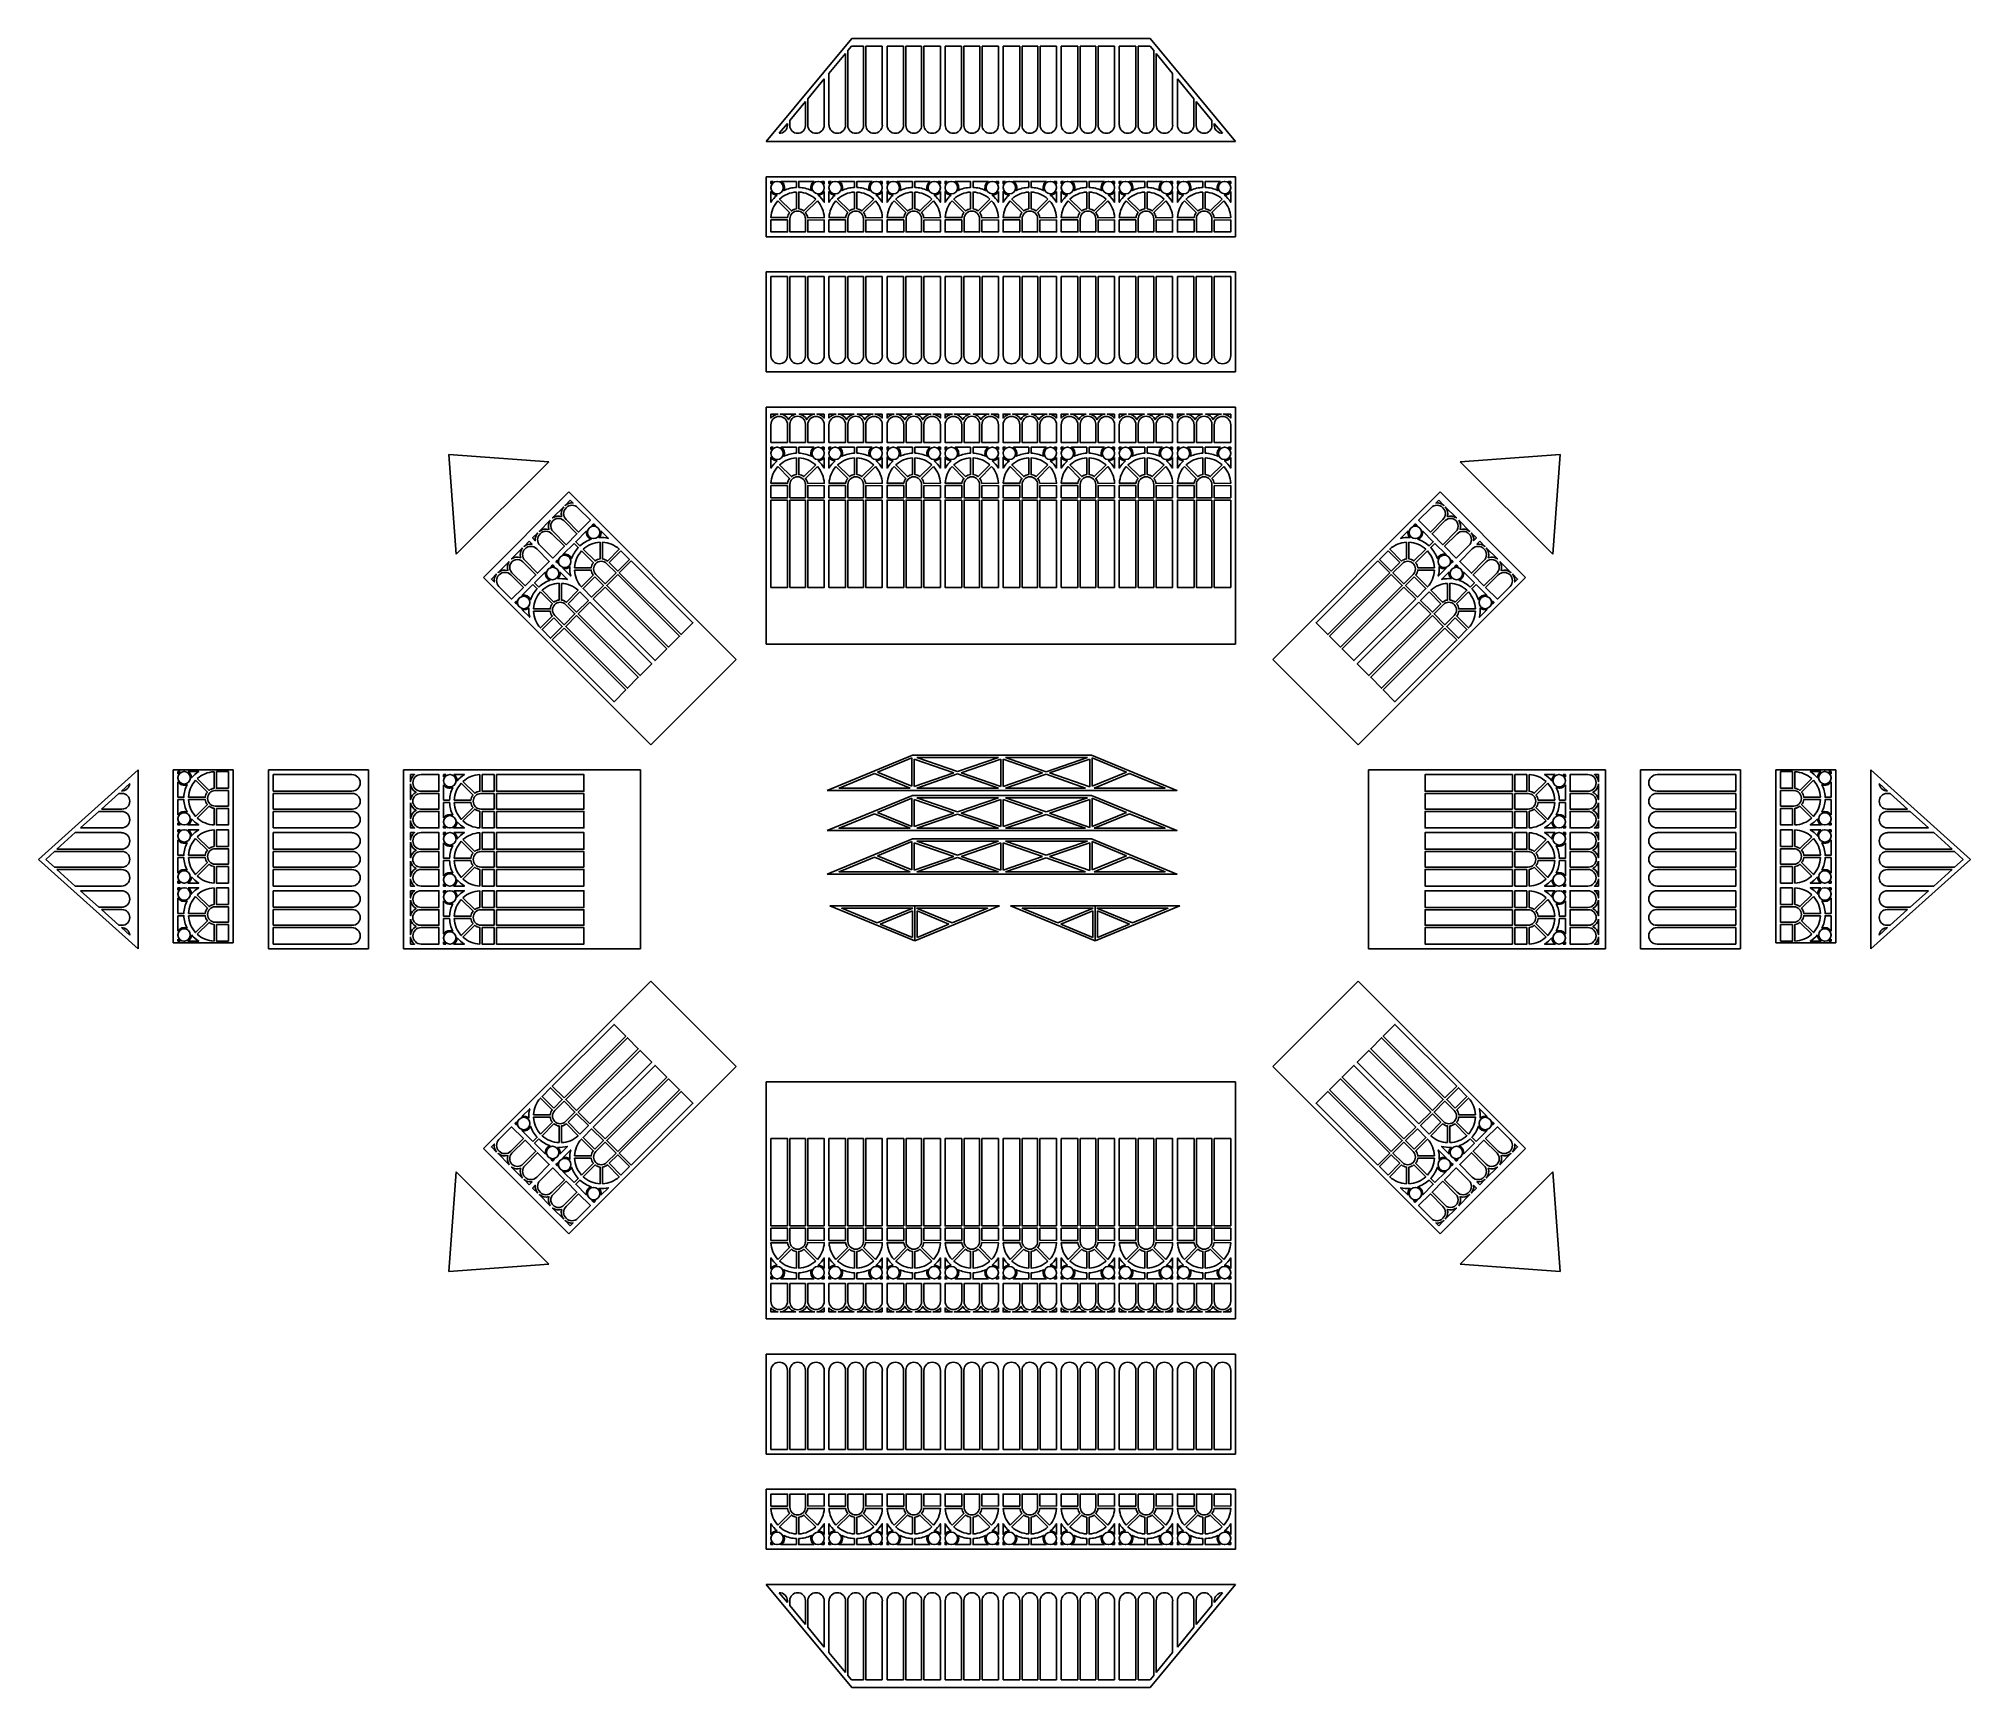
# Model space of a CAD drawing. Header units: millimetres. Extents: x 2337 to 3984, y 380 to 1785.
import ezdxf

# ---------------------------------------------------------------- set-up
doc = ezdxf.new("R2010")
doc.units = ezdxf.units.MM
doc.layers.add('-04-t2', color=2, linetype='Continuous')

msp = doc.modelspace()

# ---------------------------------------------------------------- linework, layer by layer
at = {"layer": '-04-t2'}
for p, q in [((2957, 1697), (3029.9, 1784.7)), ((3029.9, 1784.7), (3284.2, 1784.7)), ((3357, 1697), (3284.2, 1784.7)), ((3010.5, 1755.1), (3024.6, 1772.1)), ((3024.6, 1711), (3024.6, 1772.1)), ((3026.6, 1774.5), (3029.8, 1778.4)), ((3026.6, 1710.7), (3026.6, 1774.5)), ((3040, 1778.4), (3029.8, 1778.4)), ((3040, 1710.7), (3040, 1778.4)), ((3042, 1711), (3042, 1778.4)), ((3056, 1778.4), (3042, 1778.4)), ((3056, 1711), (3056, 1778.4)), ((3074.1, 1778.4), (3060, 1778.4)), ((3060, 1711), (3060, 1778.4)), ((3074.1, 1711), (3074.1, 1778.4)), ((3089.5, 1778.4), (3076.1, 1778.4)), ((3076.1, 1710.7), (3076.1, 1778.4)), ((3089.5, 1710.7), (3089.5, 1778.4)), ((3091.5, 1711), (3091.5, 1778.4)), ((3105.5, 1778.4), (3091.5, 1778.4)), ((3105.5, 1711), (3105.5, 1778.4)), ((3123.6, 1778.4), (3109.5, 1778.4)), ((3109.5, 1711), (3109.5, 1778.4)), ((3123.6, 1711), (3123.6, 1778.4)), ((3139, 1778.4), (3125.6, 1778.4)), ((3125.6, 1710.7), (3125.6, 1778.4)), ((3139, 1710.7), (3139, 1778.4)), ((3141, 1711), (3141, 1778.4)), ((3155, 1778.4), (3141, 1778.4)), ((3155, 1711), (3155, 1778.4)), ((3173.1, 1778.4), (3159, 1778.4)), ((3159, 1711), (3159, 1778.4)), ((3173.1, 1711), (3173.1, 1778.4)), ((3188.5, 1778.4), (3175.1, 1778.4)), ((3175.1, 1710.7), (3175.1, 1778.4)), ((3188.5, 1710.7), (3188.5, 1778.4)), ((3190.5, 1711), (3190.5, 1778.4)), ((3204.5, 1778.4), (3190.5, 1778.4)), ((3204.5, 1711), (3204.5, 1778.4)), ((3222.6, 1778.4), (3208.5, 1778.4)), ((3208.5, 1711), (3208.5, 1778.4)), ((3222.6, 1711), (3222.6, 1778.4)), ((3238, 1778.4), (3224.6, 1778.4)), ((3224.6, 1710.7), (3224.6, 1778.4)), ((3238, 1710.7), (3238, 1778.4)), ((3240, 1711), (3240, 1778.4)), ((3254, 1778.4), (3240, 1778.4)), ((3254, 1711), (3254, 1778.4)), ((3272.1, 1778.4), (3258, 1778.4)), ((3258, 1711), (3258, 1778.4)), ((3272.1, 1711), (3272.1, 1778.4)), ((3284.3, 1778.4), (3274.1, 1778.4)), ((3274.1, 1710.7), (3274.1, 1778.4)), ((3287.5, 1774.5), (3284.3, 1778.4)), ((3287.5, 1710.7), (3287.5, 1774.5)), ((3289.5, 1711), (3289.5, 1772.1)), ((3303.5, 1755.1), (3289.5, 1772.1)), ((2992.5, 1733.4), (3006.5, 1750.3)), ((3006.5, 1711), (3006.5, 1750.3)), ((3010.5, 1711), (3010.5, 1755.1)), ((3303.5, 1711), (3303.5, 1755.1)), ((3307.5, 1711), (3307.5, 1750.3)), ((3321.6, 1733.4), (3307.5, 1750.3)), ((2977.1, 1714.9), (2990.5, 1731)), ((2990.5, 1710.7), (2990.5, 1731)), ((2992.5, 1711), (2992.5, 1733.4)), ((3321.6, 1711), (3321.6, 1733.4)), ((3323.6, 1710.7), (3323.6, 1731)), ((3337, 1714.9), (3323.6, 1731)), ((2977.1, 1710.7), (2977.1, 1714.9)), ((3337, 1710.7), (3337, 1714.9)), ((2957, 1697), (3357, 1697)), ((2957, 1697), (3357, 1697)), ((2968.1, 1704), (2975.1, 1712.5)), ((2975.1, 1711), (2975.1, 1712.5)), ((3339, 1711), (3339, 1712.5)), ((3346, 1704), (3339, 1712.5)), ((2957, 1500.6), (2957, 1585.9)), ((2957, 1585.9), (3357, 1585.9)), ((2961, 1514.6), (2961, 1581.9)), ((2961, 1581.9), (2975.1, 1581.9)), ((2975.1, 1514.6), (2975.1, 1581.9)), ((2977.1, 1581.9), (2990.5, 1581.9)), ((2977.1, 1514.3), (2977.1, 1581.9)), ((2990.5, 1514.3), (2990.5, 1581.9)), ((2992.5, 1581.9), (3006.5, 1581.9)), ((2992.5, 1514.6), (2992.5, 1581.9)), ((3006.5, 1514.6), (3006.5, 1581.9)), ((3024.6, 1581.9), (3010.5, 1581.9)), ((3010.5, 1514.6), (3010.5, 1581.9)), ((3024.6, 1514.6), (3024.6, 1581.9)), ((3040, 1581.9), (3026.6, 1581.9)), ((3026.6, 1514.3), (3026.6, 1581.9)), ((3040, 1514.3), (3040, 1581.9)), ((3042, 1514.6), (3042, 1581.9)), ((3056, 1581.9), (3042, 1581.9)), ((3056, 1514.6), (3056, 1581.9)), ((3074.1, 1581.9), (3060, 1581.9)), ((3060, 1514.6), (3060, 1581.9)), ((3074.1, 1514.6), (3074.1, 1581.9)), ((3089.5, 1581.9), (3076.1, 1581.9)), ((3076.1, 1514.3), (3076.1, 1581.9)), ((3089.5, 1514.3), (3089.5, 1581.9)), ((3091.5, 1514.6), (3091.5, 1581.9)), ((3105.5, 1581.9), (3091.5, 1581.9)), ((3105.5, 1514.6), (3105.5, 1581.9)), ((3123.6, 1581.9), (3109.5, 1581.9)), ((3109.5, 1514.6), (3109.5, 1581.9)), ((3123.6, 1514.6), (3123.6, 1581.9)), ((3139, 1581.9), (3125.6, 1581.9)), ((3125.6, 1514.3), (3125.6, 1581.9)), ((3139, 1514.3), (3139, 1581.9)), ((3141, 1514.6), (3141, 1581.9)), ((3155, 1581.9), (3141, 1581.9)), ((3155, 1514.6), (3155, 1581.9)), ((3173.1, 1581.9), (3159, 1581.9)), ((3159, 1514.6), (3159, 1581.9)), ((3173.1, 1514.6), (3173.1, 1581.9)), ((3188.5, 1581.9), (3175.1, 1581.9)), ((3175.1, 1514.3), (3175.1, 1581.9)), ((3188.5, 1514.3), (3188.5, 1581.9)), ((3190.5, 1514.6), (3190.5, 1581.9)), ((3204.5, 1581.9), (3190.5, 1581.9)), ((3204.5, 1514.6), (3204.5, 1581.9)), ((3222.6, 1581.9), (3208.5, 1581.9)), ((3208.5, 1514.6), (3208.5, 1581.9)), ((3222.6, 1514.6), (3222.6, 1581.9)), ((3238, 1581.9), (3224.6, 1581.9)), ((3224.6, 1514.3), (3224.6, 1581.9)), ((3238, 1514.3), (3238, 1581.9)), ((3240, 1514.6), (3240, 1581.9)), ((3254, 1581.9), (3240, 1581.9)), ((3254, 1514.6), (3254, 1581.9)), ((3272.1, 1581.9), (3258, 1581.9)), ((3258, 1514.6), (3258, 1581.9)), ((3272.1, 1514.6), (3272.1, 1581.9)), ((3287.5, 1581.9), (3274.1, 1581.9)), ((3274.1, 1514.3), (3274.1, 1581.9)), ((3287.5, 1514.3), (3287.5, 1581.9)), ((3289.5, 1514.6), (3289.5, 1581.9)), ((3303.5, 1581.9), (3289.5, 1581.9)), ((3303.5, 1514.6), (3303.5, 1581.9)), ((3321.6, 1581.9), (3307.5, 1581.9)), ((3307.5, 1514.6), (3307.5, 1581.9)), ((3321.6, 1514.6), (3321.6, 1581.9)), ((3337, 1581.9), (3323.6, 1581.9)), ((3323.6, 1514.3), (3323.6, 1581.9)), ((3337, 1514.3), (3337, 1581.9)), ((3339, 1514.6), (3339, 1581.9)), ((3353, 1581.9), (3339, 1581.9)), ((3353, 1514.6), (3353, 1581.9)), ((3357, 1500.6), (3357, 1585.9)), ((2957, 1500.6), (3357, 1500.6)), ((2957, 1470.6), (3357, 1470.6)), ((2957, 1268.7), (2957, 1470.6)), ((3357, 1470.6), (3357, 1268.7)), ((2692.7, 1345.2), (2686.5, 1430.3)), ((2686.5, 1430.3), (2771.6, 1424.1)), ((2692.7, 1345.2), (2771.6, 1424.1)), ((3633.9, 1430.3), (3548.7, 1424.1)), ((3627.6, 1345.2), (3548.7, 1424.1)), ((3627.6, 1345.2), (3633.9, 1430.3)), ((2715.9, 1325.4), (2788.7, 1398.3)), ((2788.7, 1398.3), (2931.4, 1255.5)), ((3531.6, 1398.3), (3388.9, 1255.5)), ((3604.4, 1325.4), (3531.6, 1398.3)), ((2715.9, 1325.4), (2858.6, 1182.7)), ((3604.4, 1325.4), (3461.7, 1182.7)), ((3357, 1268.7), (2957, 1268.7)), ((2931.4, 1255.5), (2858.6, 1182.7)), ((3388.9, 1255.5), (3461.7, 1182.7)), ((3081.2, 1171.6), (3081.2, 1147.5)), ((3083.2, 1170.6), (3083.2, 1147.4)), ((3083.2, 1170.6), (3117, 1159)), ((3085.3, 1172), (3120.1, 1160.1)), ((3120.1, 1160.1), (3155, 1172)), ((3123.2, 1159), (3157.1, 1170.6)), ((3157.1, 1170.6), (3157.1, 1147.4)), ((3159.1, 1170.6), (3159.1, 1147.4)), ((3159.1, 1170.6), (3192.5, 1158.9)), ((3161.1, 1172), (3195.6, 1159.9)), ((3195.6, 1159.9), (3230.8, 1172)), ((3198.6, 1158.9), (3232.9, 1170.6)), ((3232.9, 1170.6), (3232.9, 1146.9)), ((3234.9, 1171.6), (3234.9, 1147.5)), ((2336.8, 1085.2), (2421.5, 1161.5)), ((2421.5, 1009), (2421.5, 1161.5)), ((2532.6, 1009), (2532.6, 1161.5)), ((2532.6, 1161.5), (2617.9, 1161.5)), ((2603.9, 1157.5), (2536.6, 1157.5)), ((2536.6, 1157.5), (2536.6, 1143.4)), ((2617.9, 1161.5), (2617.9, 1009)), ((2647.9, 1009), (2647.9, 1161.5)), ((2647.9, 1161.5), (2849.8, 1161.5)), ((2849.8, 1161.5), (2849.8, 1009)), ((3079.6, 1146), (3049.3, 1158.5)), ((3081.2, 1147.5), (3052, 1159.6)), ((3083.2, 1147.4), (3117, 1159)), ((3085.3, 1146), (3120.1, 1158)), ((3120.1, 1158), (3155, 1146)), ((3123.2, 1159), (3157.1, 1147.4)), ((3159.1, 1147.4), (3192.5, 1158.9)), ((3161.1, 1146), (3195.6, 1157.8)), ((3195.6, 1157.8), (3229.3, 1146)), ((3198.6, 1158.9), (3232.9, 1146.9)), ((3234.9, 1147.5), (3264.2, 1159.6)), ((3236.5, 1146), (3266.8, 1158.5)), ((3672.4, 1161.5), (3470.5, 1161.5)), ((3470.5, 1161.5), (3470.5, 1009)), ((3672.4, 1009), (3672.4, 1161.5)), ((3787.7, 1161.5), (3702.4, 1161.5)), ((3702.4, 1161.5), (3702.4, 1009)), ((3716.4, 1157.5), (3783.7, 1157.5)), ((3783.7, 1157.5), (3783.7, 1143.4)), ((3787.7, 1009), (3787.7, 1161.5)), ((3898.8, 1009), (3898.8, 1161.5)), ((3983.5, 1085.2), (3898.8, 1161.5)), ((2390.3, 1128), (2405.2, 1141.4)), ((2407.8, 1141.4), (2405.2, 1141.4)), ((2407.4, 1143.4), (2414.5, 1149.8)), ((2407.5, 1143.4), (2407.4, 1143.4)), ((2603.9, 1143.4), (2536.6, 1143.4)), ((2536.6, 1141.4), (2536.6, 1128)), ((2604.2, 1141.4), (2536.6, 1141.4)), ((3081.2, 1137.3), (3081.2, 1113.2)), ((3083.2, 1136.3), (3083.2, 1113.1)), ((3083.2, 1136.3), (3117, 1124.7)), ((3085.3, 1137.7), (3120.1, 1125.7)), ((3120.1, 1125.7), (3155, 1137.7)), ((3123.2, 1124.7), (3157.1, 1136.3)), ((3157.1, 1136.3), (3157.1, 1113.1)), ((3159.1, 1136.3), (3159.1, 1113.1)), ((3159.1, 1136.3), (3192.5, 1124.5)), ((3161.1, 1137.7), (3195.6, 1125.6)), ((3195.6, 1125.6), (3230.8, 1137.7)), ((3198.6, 1124.5), (3232.9, 1136.3)), ((3232.9, 1136.3), (3232.9, 1112.5)), ((3234.9, 1137.3), (3234.9, 1113.2)), ((3716.1, 1141.4), (3783.7, 1141.4)), ((3716.4, 1143.4), (3783.7, 1143.4)), ((3783.7, 1141.4), (3783.7, 1128)), ((3912.9, 1143.4), (3905.8, 1149.8)), ((3912.5, 1141.4), (3915.1, 1141.4)), ((3912.8, 1143.4), (3912.9, 1143.4)), ((3930, 1128), (3915.1, 1141.4)), ((2372.5, 1112), (2388.1, 1126)), ((2407.5, 1126), (2388.1, 1126)), ((2407.8, 1128), (2390.3, 1128)), ((2604.2, 1128), (2536.6, 1128)), ((2536.6, 1126), (2536.6, 1112)), ((2603.9, 1126), (2536.6, 1126)), ((3079.6, 1111.7), (3049.3, 1124.1)), ((3081.2, 1113.2), (3052, 1125.2)), ((3083.2, 1113.1), (3117, 1124.7)), ((3085.3, 1111.7), (3120.1, 1123.6)), ((3120.1, 1123.6), (3155, 1111.7)), ((3123.2, 1124.7), (3157.1, 1113.1)), ((3159.1, 1113.1), (3192.5, 1124.5)), ((3161.1, 1111.7), (3195.6, 1123.5)), ((3195.6, 1123.5), (3229.3, 1111.7)), ((3198.6, 1124.5), (3232.9, 1112.5)), ((3234.9, 1113.2), (3264.2, 1125.2)), ((3236.5, 1111.7), (3266.8, 1124.1)), ((3716.1, 1128), (3783.7, 1128)), ((3716.4, 1126), (3783.7, 1126)), ((3783.7, 1126), (3783.7, 1112)), ((3912.5, 1128), (3930, 1128)), ((3912.8, 1126), (3932.2, 1126)), ((3947.8, 1112), (3932.2, 1126)), ((2352.4, 1093.9), (2368, 1108)), ((2407.5, 1108), (2368, 1108)), ((2407.5, 1112), (2372.5, 1112)), ((2603.9, 1112), (2536.6, 1112)), ((2603.9, 1108), (2536.6, 1108)), ((2536.6, 1108), (2536.6, 1093.9)), ((3716.4, 1112), (3783.7, 1112)), ((3716.4, 1108), (3783.7, 1108)), ((3783.7, 1108), (3783.7, 1093.9)), ((3912.8, 1112), (3947.8, 1112)), ((3912.8, 1108), (3952.3, 1108)), ((3967.9, 1093.9), (3952.3, 1108)), ((2342.8, 1085.2), (2350.2, 1091.9)), ((2407.8, 1091.9), (2350.2, 1091.9)), ((2407.5, 1093.9), (2352.4, 1093.9)), ((2603.9, 1093.9), (2536.6, 1093.9)), ((2536.6, 1091.9), (2536.6, 1078.5)), ((2604.2, 1091.9), (2536.6, 1091.9)), ((3079.6, 1074.7), (3049.3, 1087.2)), ((3081.2, 1076.2), (3052, 1088.3)), ((3081.2, 1100.3), (3081.2, 1076.2)), ((3083.2, 1099.3), (3083.2, 1076.1)), ((3083.2, 1099.3), (3117, 1087.7)), ((3083.2, 1076.1), (3117, 1087.7)), ((3085.3, 1100.7), (3120.1, 1088.8)), ((3120.1, 1088.8), (3155, 1100.7)), ((3123.2, 1087.7), (3157.1, 1099.3)), ((3123.2, 1087.7), (3157.1, 1076.1)), ((3157.1, 1099.3), (3157.1, 1076.1)), ((3159.1, 1099.3), (3159.1, 1076.1)), ((3159.1, 1099.3), (3192.5, 1087.6)), ((3159.1, 1076.1), (3192.5, 1087.6)), ((3161.1, 1100.7), (3195.6, 1088.7)), ((3195.6, 1088.7), (3230.8, 1100.7)), ((3198.6, 1087.6), (3232.9, 1099.3)), ((3198.6, 1087.6), (3232.9, 1075.6)), ((3232.9, 1099.3), (3232.9, 1075.6)), ((3234.9, 1100.3), (3234.9, 1076.2)), ((3234.9, 1076.2), (3264.2, 1088.3)), ((3236.5, 1074.7), (3266.8, 1087.2)), ((3716.1, 1091.9), (3783.7, 1091.9)), ((3716.4, 1093.9), (3783.7, 1093.9)), ((3783.7, 1091.9), (3783.7, 1078.5)), ((3912.5, 1091.9), (3970.1, 1091.9)), ((3912.8, 1093.9), (3967.9, 1093.9)), ((3977.5, 1085.2), (3970.1, 1091.9)), ((2421.5, 1009), (2336.8, 1085.2)), ((2350.2, 1078.5), (2342.8, 1085.2)), ((2407.8, 1078.5), (2350.2, 1078.5)), ((2407.5, 1076.5), (2352.4, 1076.5)), ((2368, 1062.5), (2352.4, 1076.5)), ((2604.2, 1078.5), (2536.6, 1078.5)), ((2536.6, 1076.5), (2536.6, 1062.5)), ((2603.9, 1076.5), (2536.6, 1076.5)), ((3085.3, 1074.7), (3120.1, 1086.7)), ((3120.1, 1086.7), (3155, 1074.7)), ((3161.1, 1074.7), (3195.6, 1086.5)), ((3195.6, 1086.5), (3229.3, 1074.7)), ((3716.1, 1078.5), (3783.7, 1078.5)), ((3716.4, 1076.5), (3783.7, 1076.5)), ((3783.7, 1076.5), (3783.7, 1062.5)), ((3898.8, 1009), (3983.5, 1085.2)), ((3912.5, 1078.5), (3970.1, 1078.5)), ((3912.8, 1076.5), (3967.9, 1076.5)), ((3952.3, 1062.5), (3967.9, 1076.5)), ((3970.1, 1078.5), (3977.5, 1085.2)), ((2407.5, 1062.5), (2368, 1062.5)), ((2407.5, 1058.5), (2372.5, 1058.5)), ((2388.1, 1044.4), (2372.5, 1058.5)), ((2603.9, 1062.5), (2536.6, 1062.5)), ((2536.6, 1044.4), (2536.6, 1058.5)), ((2603.9, 1058.5), (2536.6, 1058.5)), ((3716.4, 1062.5), (3783.7, 1062.5)), ((3716.4, 1058.5), (3783.7, 1058.5)), ((3783.7, 1044.4), (3783.7, 1058.5)), ((3912.8, 1062.5), (3952.3, 1062.5)), ((3912.8, 1058.5), (3947.8, 1058.5)), ((3932.2, 1044.4), (3947.8, 1058.5)), ((2407.5, 1044.4), (2388.1, 1044.4)), ((2407.8, 1042.4), (2390.3, 1042.4)), ((2405.2, 1029), (2390.3, 1042.4)), ((2603.9, 1044.4), (2536.6, 1044.4)), ((2536.6, 1029), (2536.6, 1042.4)), ((2604.2, 1042.4), (2536.6, 1042.4)), ((3011.3, 1045.5), (3083.6, 1015.7)), ((3011.3, 1045.5), (3155.8, 1045.5)), ((3081.9, 1043.5), (3051.7, 1031)), ((3081.6, 1041.2), (3054.3, 1030)), ((3081.6, 1018.7), (3081.6, 1041.2)), ((3083.6, 1015.7), (3083.6, 1045.5)), ((3155.8, 1045.5), (3083.6, 1015.7)), ((3085.2, 1043.5), (3115.4, 1031)), ((3085.6, 1041.2), (3112.8, 1030)), ((3085.6, 1018.7), (3085.6, 1041.2)), ((3165.2, 1045.5), (3237.4, 1015.7)), ((3165.2, 1045.5), (3309.6, 1045.5)), ((3235.8, 1043.5), (3205.5, 1031)), ((3235.4, 1041.2), (3208.1, 1030)), ((3235.4, 1018.7), (3235.4, 1041.2)), ((3237.4, 1015.7), (3237.4, 1045.5)), ((3309.6, 1045.5), (3237.4, 1015.7)), ((3239, 1043.5), (3269.3, 1031)), ((3239.4, 1041.2), (3266.6, 1030)), ((3239.4, 1018.7), (3239.4, 1041.2)), ((3716.1, 1042.4), (3783.7, 1042.4)), ((3716.4, 1044.4), (3783.7, 1044.4)), ((3783.7, 1029), (3783.7, 1042.4)), ((3912.5, 1042.4), (3930, 1042.4)), ((3912.8, 1044.4), (3932.2, 1044.4)), ((3915.1, 1029), (3930, 1042.4)), ((2407.8, 1029), (2405.2, 1029)), ((2407.5, 1027), (2407.4, 1027)), ((2414.5, 1020.7), (2407.4, 1027)), ((2604.2, 1029), (2536.6, 1029)), ((2603.9, 1027), (2536.6, 1027)), ((2536.6, 1013), (2536.6, 1027)), ((3716.1, 1029), (3783.7, 1029)), ((3716.4, 1027), (3783.7, 1027)), ((3783.7, 1013), (3783.7, 1027)), ((3905.8, 1020.7), (3912.9, 1027)), ((3912.5, 1029), (3915.1, 1029)), ((3912.8, 1027), (3912.9, 1027)), ((2502.6, 1014), (2451.5, 1014)), ((2617.9, 1009), (2532.6, 1009)), ((2603.9, 1013), (2536.6, 1013)), ((2647.9, 1009), (2849.8, 1009)), ((3672.4, 1009), (3470.5, 1009)), ((3702.4, 1009), (3787.7, 1009)), ((3716.4, 1013), (3783.7, 1013)), ((3817.7, 1014), (3868.8, 1014)), ((2715.9, 838.8), (2858.6, 981.5)), ((2931.4, 908.7), (2858.6, 981.5)), ((3388.9, 908.7), (3461.7, 981.5)), ((3604.4, 838.8), (3461.7, 981.5)), ((2788.7, 766), (2931.4, 908.7)), ((3531.6, 766), (3388.9, 908.7)), ((3357, 895.5), (2957, 895.5)), ((2957, 895.5), (2957, 693.6)), ((3357, 693.6), (3357, 895.5)), ((2715.9, 838.8), (2788.7, 766)), ((3604.4, 838.8), (3531.6, 766)), ((2692.7, 819), (2686.5, 733.9)), ((2692.7, 819), (2771.6, 740.1)), ((3627.6, 819), (3548.7, 740.1)), ((3627.6, 819), (3633.9, 733.9)), ((2686.5, 733.9), (2771.6, 740.1)), ((3633.9, 733.9), (3548.7, 740.1)), ((2957, 693.6), (3357, 693.6)), ((2957, 663.6), (2957, 578.3)), ((2957, 663.6), (3357, 663.6)), ((3357, 663.6), (3357, 578.3)), ((2961, 649.6), (2961, 582.3)), ((2975.1, 649.6), (2975.1, 582.3)), ((2977.1, 649.9), (2977.1, 582.3)), ((2990.5, 649.9), (2990.5, 582.3)), ((2992.5, 649.6), (2992.5, 582.3)), ((3006.5, 649.6), (3006.5, 582.3)), ((3010.5, 649.6), (3010.5, 582.3)), ((3024.6, 649.6), (3024.6, 582.3)), ((3026.6, 649.9), (3026.6, 582.3)), ((3040, 649.9), (3040, 582.3)), ((3042, 649.6), (3042, 582.3)), ((3056, 649.6), (3056, 582.3)), ((3060, 649.6), (3060, 582.3)), ((3074.1, 649.6), (3074.1, 582.3)), ((3076.1, 649.9), (3076.1, 582.3)), ((3089.5, 649.9), (3089.5, 582.3)), ((3091.5, 649.6), (3091.5, 582.3)), ((3105.5, 649.6), (3105.5, 582.3)), ((3109.5, 649.6), (3109.5, 582.3)), ((3123.6, 649.6), (3123.6, 582.3)), ((3125.6, 649.9), (3125.6, 582.3)), ((3139, 649.9), (3139, 582.3)), ((3141, 649.6), (3141, 582.3)), ((3155, 649.6), (3155, 582.3)), ((3159, 649.6), (3159, 582.3)), ((3173.1, 649.6), (3173.1, 582.3)), ((3175.1, 649.9), (3175.1, 582.3)), ((3188.5, 649.9), (3188.5, 582.3)), ((3190.5, 649.6), (3190.5, 582.3)), ((3204.5, 649.6), (3204.5, 582.3)), ((3208.5, 649.6), (3208.5, 582.3)), ((3222.6, 649.6), (3222.6, 582.3)), ((3224.6, 649.9), (3224.6, 582.3)), ((3238, 649.9), (3238, 582.3)), ((3240, 649.6), (3240, 582.3)), ((3254, 649.6), (3254, 582.3)), ((3258, 649.6), (3258, 582.3)), ((3272.1, 649.6), (3272.1, 582.3)), ((3274.1, 649.9), (3274.1, 582.3)), ((3287.5, 649.9), (3287.5, 582.3)), ((3289.5, 649.6), (3289.5, 582.3)), ((3303.5, 649.6), (3303.5, 582.3)), ((3307.5, 649.6), (3307.5, 582.3)), ((3321.6, 649.6), (3321.6, 582.3)), ((3323.6, 649.9), (3323.6, 582.3)), ((3337, 649.9), (3337, 582.3)), ((3339, 649.6), (3339, 582.3)), ((3353, 649.6), (3353, 582.3)), ((2957, 578.3), (3357, 578.3)), ((2961, 582.3), (2975.1, 582.3)), ((2977.1, 582.3), (2990.5, 582.3)), ((2992.5, 582.3), (3006.5, 582.3)), ((3024.6, 582.3), (3010.5, 582.3)), ((3040, 582.3), (3026.6, 582.3)), ((3056, 582.3), (3042, 582.3)), ((3074.1, 582.3), (3060, 582.3)), ((3089.5, 582.3), (3076.1, 582.3)), ((3105.5, 582.3), (3091.5, 582.3)), ((3123.6, 582.3), (3109.5, 582.3)), ((3139, 582.3), (3125.6, 582.3)), ((3155, 582.3), (3141, 582.3)), ((3173.1, 582.3), (3159, 582.3)), ((3188.5, 582.3), (3175.1, 582.3)), ((3204.5, 582.3), (3190.5, 582.3)), ((3222.6, 582.3), (3208.5, 582.3)), ((3238, 582.3), (3224.6, 582.3)), ((3254, 582.3), (3240, 582.3)), ((3272.1, 582.3), (3258, 582.3)), ((3287.5, 582.3), (3274.1, 582.3)), ((3303.5, 582.3), (3289.5, 582.3)), ((3321.6, 582.3), (3307.5, 582.3)), ((3337, 582.3), (3323.6, 582.3)), ((3353, 582.3), (3339, 582.3)), ((2957, 467.2), (3357, 467.2)), ((2957, 467.2), (3029.9, 379.5)), ((2957, 467.2), (3357, 467.2)), ((3357, 467.2), (3284.2, 379.5)), ((2968.1, 460.2), (2975.1, 451.8)), ((2975.1, 453.2), (2975.1, 451.8)), ((2977.1, 453.5), (2977.1, 449.3)), ((2977.1, 449.3), (2990.5, 433.2)), ((2990.5, 453.5), (2990.5, 433.2)), ((2992.5, 453.2), (2992.5, 430.8)), ((3006.5, 453.2), (3006.5, 413.9)), ((3010.5, 453.2), (3010.5, 409.1)), ((3024.6, 453.2), (3024.6, 392.2)), ((3026.6, 453.5), (3026.6, 389.7)), ((3040, 453.5), (3040, 385.9)), ((3042, 453.2), (3042, 385.9)), ((3056, 453.2), (3056, 385.9)), ((3060, 453.2), (3060, 385.9)), ((3074.1, 453.2), (3074.1, 385.9)), ((3076.1, 453.5), (3076.1, 385.9)), ((3089.5, 453.5), (3089.5, 385.9)), ((3091.5, 453.2), (3091.5, 385.9)), ((3105.5, 453.2), (3105.5, 385.9)), ((3109.5, 453.2), (3109.5, 385.9)), ((3123.6, 453.2), (3123.6, 385.9)), ((3125.6, 453.5), (3125.6, 385.9)), ((3139, 453.5), (3139, 385.9)), ((3141, 453.2), (3141, 385.9)), ((3155, 453.2), (3155, 385.9)), ((3159, 453.2), (3159, 385.9)), ((3173.1, 453.2), (3173.1, 385.9)), ((3175.1, 453.5), (3175.1, 385.9)), ((3188.5, 453.5), (3188.5, 385.9)), ((3190.5, 453.2), (3190.5, 385.9)), ((3204.5, 453.2), (3204.5, 385.9)), ((3208.5, 453.2), (3208.5, 385.9)), ((3222.6, 453.2), (3222.6, 385.9)), ((3224.6, 453.5), (3224.6, 385.9)), ((3238, 453.5), (3238, 385.9)), ((3240, 453.2), (3240, 385.9)), ((3254, 453.2), (3254, 385.9)), ((3258, 453.2), (3258, 385.9)), ((3272.1, 453.2), (3272.1, 385.9)), ((3274.1, 453.5), (3274.1, 385.9)), ((3287.5, 453.5), (3287.5, 389.7)), ((3289.5, 453.2), (3289.5, 392.2)), ((3303.5, 453.2), (3303.5, 409.1)), ((3307.5, 453.2), (3307.5, 413.9)), ((3321.6, 453.2), (3321.6, 430.8)), ((3323.6, 453.5), (3323.6, 433.2)), ((3337, 449.3), (3323.6, 433.2)), ((3337, 453.5), (3337, 449.3)), ((3346, 460.2), (3339, 451.8)), ((3339, 453.2), (3339, 451.8)), ((2992.5, 430.8), (3006.5, 413.9)), ((3321.6, 430.8), (3307.5, 413.9)), ((3010.5, 409.1), (3024.6, 392.2)), ((3303.5, 409.1), (3289.5, 392.2)), ((3026.6, 389.7), (3029.8, 385.9)), ((3040, 385.9), (3029.8, 385.9)), ((3029.9, 379.5), (3284.2, 379.5)), ((3056, 385.9), (3042, 385.9)), ((3074.1, 385.9), (3060, 385.9)), ((3089.5, 385.9), (3076.1, 385.9)), ((3105.5, 385.9), (3091.5, 385.9)), ((3123.6, 385.9), (3109.5, 385.9)), ((3139, 385.9), (3125.6, 385.9)), ((3155, 385.9), (3141, 385.9)), ((3173.1, 385.9), (3159, 385.9)), ((3188.5, 385.9), (3175.1, 385.9)), ((3204.5, 385.9), (3190.5, 385.9)), ((3222.6, 385.9), (3208.5, 385.9)), ((3238, 385.9), (3224.6, 385.9)), ((3254, 385.9), (3240, 385.9)), ((3272.1, 385.9), (3258, 385.9)), ((3284.3, 385.9), (3274.1, 385.9)), ((3287.5, 389.7), (3284.3, 385.9))]:
    msp.add_line(p, q, dxfattribs=at)
for points in [[(2957, 1667), (3357, 1667), (3357, 1615.9), (2957, 1615.9)], [(2975.2, 1630.2), (2961, 1630.2), (2961, 1619.9), (2975.2, 1619.9)], [(3006.5, 1630.2), (2992.4, 1630.1), (2992.4, 1619.9), (3006.5, 1619.9)], [(3024.7, 1630.2), (3010.5, 1630.2), (3010.5, 1619.9), (3024.7, 1619.9)], [(3056, 1630.2), (3041.9, 1630.1), (3041.9, 1619.9), (3056, 1619.9)], [(3074.2, 1630.2), (3060, 1630.2), (3060, 1619.9), (3074.2, 1619.9)], [(3105.5, 1630.2), (3091.4, 1630.1), (3091.4, 1619.9), (3105.5, 1619.9)], [(3123.7, 1630.2), (3109.5, 1630.2), (3109.5, 1619.9), (3123.7, 1619.9)], [(3155, 1630.2), (3140.9, 1630.1), (3140.9, 1619.9), (3155, 1619.9)], [(3173.2, 1630.2), (3159, 1630.2), (3159, 1619.9), (3173.2, 1619.9)], [(3204.5, 1630.2), (3190.4, 1630.1), (3190.4, 1619.9), (3204.5, 1619.9)], [(3222.7, 1630.2), (3208.5, 1630.2), (3208.5, 1619.9), (3222.7, 1619.9)], [(3254, 1630.2), (3239.9, 1630.1), (3239.9, 1619.9), (3254, 1619.9)], [(3272.2, 1630.2), (3258, 1630.2), (3258, 1619.9), (3272.2, 1619.9)], [(3303.5, 1630.2), (3289.4, 1630.1), (3289.4, 1619.9), (3303.5, 1619.9)], [(3321.7, 1630.2), (3307.5, 1630.2), (3307.5, 1619.9), (3321.7, 1619.9)], [(3353, 1630.2), (3338.9, 1630.1), (3338.9, 1619.9), (3353, 1619.9)], [(2975.2, 1403.7), (2961, 1403.7), (2961, 1393.4), (2975.2, 1393.4)], [(3006.5, 1403.7), (2992.4, 1403.6), (2992.4, 1393.4), (3006.5, 1393.4)], [(3024.7, 1403.7), (3010.5, 1403.7), (3010.5, 1393.4), (3024.7, 1393.4)], [(3056, 1403.7), (3041.9, 1403.6), (3041.9, 1393.4), (3056, 1393.4)], [(3074.2, 1403.7), (3060, 1403.7), (3060, 1393.4), (3074.2, 1393.4)], [(3105.5, 1403.7), (3091.4, 1403.6), (3091.4, 1393.4), (3105.5, 1393.4)], [(3123.7, 1403.7), (3109.5, 1403.7), (3109.5, 1393.4), (3123.7, 1393.4)], [(3155, 1403.7), (3140.9, 1403.6), (3140.9, 1393.4), (3155, 1393.4)], [(3173.2, 1403.7), (3159, 1403.7), (3159, 1393.4), (3173.2, 1393.4)], [(3204.5, 1403.7), (3190.4, 1403.6), (3190.4, 1393.4), (3204.5, 1393.4)], [(3222.7, 1403.7), (3208.5, 1403.7), (3208.5, 1393.4), (3222.7, 1393.4)], [(3254, 1403.7), (3239.9, 1403.6), (3239.9, 1393.4), (3254, 1393.4)], [(3272.2, 1403.7), (3258, 1403.7), (3258, 1393.4), (3272.2, 1393.4)], [(3303.5, 1403.7), (3289.4, 1403.6), (3289.4, 1393.4), (3303.5, 1393.4)], [(3321.7, 1403.7), (3307.5, 1403.7), (3307.5, 1393.4), (3321.7, 1393.4)], [(3353, 1403.7), (3338.9, 1403.6), (3338.9, 1393.4), (3353, 1393.4)], [(2975.2, 1391.4), (2961, 1391.4), (2961, 1317), (2975.2, 1317)], [(2990.4, 1391.4), (2977.2, 1391.4), (2977.2, 1317), (2990.4, 1317)], [(3006.5, 1391.4), (2992.4, 1391.4), (2992.4, 1317), (3006.5, 1317)], [(3024.7, 1391.4), (3010.5, 1391.4), (3010.5, 1317), (3024.7, 1317)], [(3039.9, 1391.4), (3026.7, 1391.4), (3026.7, 1317), (3039.9, 1317)], [(3056, 1391.4), (3041.9, 1391.4), (3041.9, 1317), (3056, 1317)], [(3074.2, 1391.4), (3060, 1391.4), (3060, 1317), (3074.2, 1317)], [(3089.4, 1391.4), (3076.2, 1391.4), (3076.2, 1317), (3089.4, 1317)], [(3105.5, 1391.4), (3091.4, 1391.4), (3091.4, 1317), (3105.5, 1317)], [(3123.7, 1391.4), (3109.5, 1391.4), (3109.5, 1317), (3123.7, 1317)], [(3138.9, 1391.4), (3125.7, 1391.4), (3125.7, 1317), (3138.9, 1317)], [(3155, 1391.4), (3140.9, 1391.4), (3140.9, 1317), (3155, 1317)], [(3173.2, 1391.4), (3159, 1391.4), (3159, 1317), (3173.2, 1317)], [(3188.4, 1391.4), (3175.2, 1391.4), (3175.2, 1317), (3188.4, 1317)], [(3204.5, 1391.4), (3190.4, 1391.4), (3190.4, 1317), (3204.5, 1317)], [(3222.7, 1391.4), (3208.5, 1391.4), (3208.5, 1317), (3222.7, 1317)], [(3237.9, 1391.4), (3224.7, 1391.4), (3224.7, 1317), (3237.9, 1317)], [(3254, 1391.4), (3239.9, 1391.4), (3239.9, 1317), (3254, 1317)], [(3272.2, 1391.4), (3258, 1391.4), (3258, 1317), (3272.2, 1317)], [(3287.4, 1391.4), (3274.2, 1391.4), (3274.2, 1317), (3287.4, 1317)], [(3303.5, 1391.4), (3289.4, 1391.4), (3289.4, 1317), (3303.5, 1317)], [(3321.7, 1391.4), (3307.5, 1391.4), (3307.5, 1317), (3321.7, 1317)], [(3336.9, 1391.4), (3323.7, 1391.4), (3323.7, 1317), (3336.9, 1317)], [(3353, 1391.4), (3338.9, 1391.4), (3338.9, 1317), (3353, 1317)], [(2833.1, 1348.2), (2823.2, 1338.1), (2830.4, 1330.9), (2840.4, 1340.9)], [(2841.8, 1339.5), (2831.8, 1329.5), (2884.5, 1276.8), (2894.5, 1286.8)], [(3478.5, 1339.5), (3488.5, 1329.5), (3435.8, 1276.8), (3425.8, 1286.8)], [(3487.2, 1348.2), (3497.1, 1338.1), (3489.9, 1330.9), (3479.9, 1340.9)], [(2811, 1326), (2800.9, 1316), (2808.2, 1308.7), (2818.2, 1318.7)], [(2830.4, 1328), (2821.1, 1318.7), (2873.7, 1266.1), (2883.1, 1275.4)], [(3489.9, 1328), (3499.2, 1318.7), (3446.6, 1266.1), (3437.3, 1275.4)], [(3509.3, 1326), (3519.4, 1316), (3512.1, 1308.7), (3502.1, 1318.7)], [(2798.1, 1313.2), (2788.2, 1303.1), (2795.4, 1295.9), (2805.4, 1305.9)], [(2806.8, 1304.5), (2796.8, 1294.5), (2849.5, 1241.8), (2859.5, 1251.8)], [(2819.7, 1317.3), (2809.6, 1307.3), (2862.3, 1254.6), (2872.3, 1264.6)], [(3500.6, 1317.3), (3510.7, 1307.3), (3458, 1254.6), (3448, 1264.6)], [(3513.5, 1304.5), (3523.5, 1294.5), (3470.8, 1241.8), (3460.8, 1251.8)], [(3522.2, 1313.2), (3532.1, 1303.1), (3524.9, 1295.9), (3514.9, 1305.9)], [(2776, 1291), (2765.9, 1281), (2773.2, 1273.7), (2783.2, 1283.7)], [(2795.4, 1293), (2786.1, 1283.7), (2838.7, 1231.1), (2848, 1240.4)], [(3524.9, 1293), (3534.2, 1283.7), (3481.6, 1231.1), (3472.3, 1240.4)], [(3544.3, 1291), (3554.4, 1281), (3547.1, 1273.7), (3537.1, 1283.7)], [(2784.7, 1282.3), (2774.6, 1272.3), (2827.3, 1219.6), (2837.3, 1229.6)], [(3535.6, 1282.3), (3545.7, 1272.3), (3493, 1219.6), (3483, 1229.6)], [(3009, 1144), (3081.8, 1174), (3234.3, 1174), (3307.1, 1144)], [(2488.3, 1160), (2488.4, 1145.8), (2498.6, 1145.8), (2498.6, 1160)], [(2714.8, 1157.5), (2714.9, 1143.3), (2725.1, 1143.3), (2725.1, 1157.5)], [(2727.1, 1157.5), (2727.1, 1143.3), (2801.6, 1143.3), (2801.6, 1157.5)], [(3593.2, 1157.5), (3593.2, 1143.3), (3518.7, 1143.3), (3518.7, 1157.5)], [(3605.5, 1157.5), (3605.4, 1143.3), (3595.2, 1143.3), (3595.2, 1157.5)], [(3832, 1160), (3831.9, 1145.8), (3821.7, 1145.8), (3821.7, 1160)], [(2727.1, 1141.3), (2727.1, 1128.1), (2801.6, 1128.1), (2801.6, 1141.3)], [(3009, 1109.7), (3081.8, 1139.7), (3234.3, 1139.7), (3307.1, 1109.7)], [(3593.2, 1141.3), (3593.2, 1128.1), (3518.7, 1128.1), (3518.7, 1141.3)], [(2488.3, 1128.6), (2488.3, 1114.5), (2498.6, 1114.5), (2498.6, 1128.6)], [(2714.8, 1126.1), (2714.8, 1112), (2725.1, 1112), (2725.1, 1126.1)], [(2727.1, 1126.1), (2727.1, 1112), (2801.6, 1112), (2801.6, 1126.1)], [(3593.2, 1126.1), (3593.2, 1112), (3518.7, 1112), (3518.7, 1126.1)], [(3605.5, 1126.1), (3605.5, 1112), (3595.2, 1112), (3595.2, 1126.1)], [(3832, 1128.6), (3832, 1114.5), (3821.7, 1114.5), (3821.7, 1128.6)], [(2488.3, 1110.5), (2488.4, 1096.3), (2498.6, 1096.3), (2498.6, 1110.5)], [(2714.8, 1108), (2714.9, 1093.8), (2725.1, 1093.8), (2725.1, 1108)], [(2727.1, 1108), (2727.1, 1093.8), (2801.6, 1093.8), (2801.6, 1108)], [(3593.2, 1108), (3593.2, 1093.8), (3518.7, 1093.8), (3518.7, 1108)], [(3605.5, 1108), (3605.4, 1093.8), (3595.2, 1093.8), (3595.2, 1108)], [(3832, 1110.5), (3831.9, 1096.3), (3821.7, 1096.3), (3821.7, 1110.5)], [(2727.1, 1091.8), (2727.1, 1078.6), (2801.6, 1078.6), (2801.6, 1091.8)], [(3009, 1072.7), (3081.8, 1102.7), (3234.3, 1102.7), (3307.1, 1072.7)], [(3593.2, 1091.8), (3593.2, 1078.6), (3518.7, 1078.6), (3518.7, 1091.8)], [(2488.3, 1079.1), (2488.3, 1065), (2498.6, 1065), (2498.6, 1079.1)], [(2714.8, 1076.6), (2714.8, 1062.5), (2725.1, 1062.5), (2725.1, 1076.6)], [(2727.1, 1076.6), (2727.1, 1062.5), (2801.6, 1062.5), (2801.6, 1076.6)], [(3593.2, 1076.6), (3593.2, 1062.5), (3518.7, 1062.5), (3518.7, 1076.6)], [(3605.5, 1076.6), (3605.5, 1062.5), (3595.2, 1062.5), (3595.2, 1076.6)], [(3832, 1079.1), (3832, 1065), (3821.7, 1065), (3821.7, 1079.1)], [(2488.3, 1061), (2488.4, 1046.8), (2498.6, 1046.8), (2498.6, 1061)], [(2714.8, 1058.5), (2714.9, 1044.3), (2725.1, 1044.3), (2725.1, 1058.5)], [(2727.1, 1058.5), (2727.1, 1044.3), (2801.6, 1044.3), (2801.6, 1058.5)], [(3593.2, 1058.5), (3593.2, 1044.3), (3518.7, 1044.3), (3518.7, 1058.5)], [(3605.5, 1058.5), (3605.4, 1044.3), (3595.2, 1044.3), (3595.2, 1058.5)], [(3832, 1061), (3831.9, 1046.8), (3821.7, 1046.8), (3821.7, 1061)], [(2727.1, 1042.3), (2727.1, 1029.1), (2801.6, 1029.1), (2801.6, 1042.3)], [(3593.2, 1042.3), (3593.2, 1029.1), (3518.7, 1029.1), (3518.7, 1042.3)], [(2488.3, 1029.6), (2488.3, 1015.5), (2498.6, 1015.5), (2498.6, 1029.6)], [(2714.8, 1027.1), (2714.8, 1013), (2725.1, 1013), (2725.1, 1027.1)], [(2727.1, 1027.1), (2727.1, 1013), (2801.6, 1013), (2801.6, 1027.1)], [(3593.2, 1027.1), (3593.2, 1013), (3518.7, 1013), (3518.7, 1027.1)], [(3605.5, 1027.1), (3605.5, 1013), (3595.2, 1013), (3595.2, 1027.1)], [(3832, 1029.6), (3832, 1015.5), (3821.7, 1015.5), (3821.7, 1029.6)], [(2784.7, 881.9), (2774.6, 891.9), (2827.3, 944.6), (2837.3, 934.6)], [(3535.6, 881.9), (3545.7, 891.9), (3493, 944.6), (3483, 934.6)], [(2795.4, 871.2), (2786.1, 880.5), (2838.7, 933.1), (2848, 923.8)], [(2806.8, 859.7), (2796.8, 869.8), (2849.5, 922.4), (2859.5, 912.4)], [(3513.5, 859.7), (3523.5, 869.8), (3470.8, 922.4), (3460.8, 912.4)], [(3524.9, 871.2), (3534.2, 880.5), (3481.6, 933.1), (3472.3, 923.8)], [(2819.7, 846.9), (2809.6, 856.9), (2862.3, 909.6), (2872.3, 899.6)], [(3500.6, 846.9), (3510.7, 856.9), (3458, 909.6), (3448, 899.6)], [(2776, 873.2), (2765.9, 883.2), (2773.2, 890.5), (2783.2, 880.5)], [(2830.4, 836.2), (2821.1, 845.5), (2873.7, 898.1), (2883.1, 888.8)], [(3489.9, 836.2), (3499.2, 845.5), (3446.6, 898.1), (3437.3, 888.8)], [(3544.3, 873.2), (3554.4, 883.2), (3547.1, 890.5), (3537.1, 880.5)], [(2841.8, 824.7), (2831.8, 834.8), (2884.5, 887.4), (2894.5, 877.4)], [(3478.5, 824.7), (3488.5, 834.8), (3435.8, 887.4), (3425.8, 877.4)], [(2798.1, 851), (2788.2, 861.2), (2795.4, 868.3), (2805.4, 858.3)], [(3522.2, 851), (3532.1, 861.2), (3524.9, 868.3), (3514.9, 858.3)], [(2811, 838.2), (2800.9, 848.2), (2808.2, 855.5), (2818.2, 845.5)], [(2975.2, 772.8), (2961, 772.8), (2961, 847.3), (2975.2, 847.3)], [(2990.4, 772.8), (2977.2, 772.8), (2977.2, 847.3), (2990.4, 847.3)], [(3006.5, 772.8), (2992.4, 772.8), (2992.4, 847.3), (3006.5, 847.3)], [(3024.7, 772.8), (3010.5, 772.8), (3010.5, 847.3), (3024.7, 847.3)], [(3039.9, 772.8), (3026.7, 772.8), (3026.7, 847.3), (3039.9, 847.3)], [(3056, 772.8), (3041.9, 772.8), (3041.9, 847.3), (3056, 847.3)], [(3074.2, 772.8), (3060, 772.8), (3060, 847.3), (3074.2, 847.3)], [(3089.4, 772.8), (3076.2, 772.8), (3076.2, 847.3), (3089.4, 847.3)], [(3105.5, 772.8), (3091.4, 772.8), (3091.4, 847.3), (3105.5, 847.3)], [(3123.7, 772.8), (3109.5, 772.8), (3109.5, 847.3), (3123.7, 847.3)], [(3138.9, 772.8), (3125.7, 772.8), (3125.7, 847.3), (3138.9, 847.3)], [(3155, 772.8), (3140.9, 772.8), (3140.9, 847.3), (3155, 847.3)], [(3173.2, 772.8), (3159, 772.8), (3159, 847.3), (3173.2, 847.3)], [(3188.4, 772.8), (3175.2, 772.8), (3175.2, 847.3), (3188.4, 847.3)], [(3204.5, 772.8), (3190.4, 772.8), (3190.4, 847.3), (3204.5, 847.3)], [(3222.7, 772.8), (3208.5, 772.8), (3208.5, 847.3), (3222.7, 847.3)], [(3237.9, 772.8), (3224.7, 772.8), (3224.7, 847.3), (3237.9, 847.3)], [(3254, 772.8), (3239.9, 772.8), (3239.9, 847.3), (3254, 847.3)], [(3272.2, 772.8), (3258, 772.8), (3258, 847.3), (3272.2, 847.3)], [(3287.4, 772.8), (3274.2, 772.8), (3274.2, 847.3), (3287.4, 847.3)], [(3303.5, 772.8), (3289.4, 772.8), (3289.4, 847.3), (3303.5, 847.3)], [(3321.7, 772.8), (3307.5, 772.8), (3307.5, 847.3), (3321.7, 847.3)], [(3336.9, 772.8), (3323.7, 772.8), (3323.7, 847.3), (3336.9, 847.3)], [(3353, 772.8), (3338.9, 772.8), (3338.9, 847.3), (3353, 847.3)], [(3509.3, 838.2), (3519.4, 848.2), (3512.1, 855.5), (3502.1, 845.5)], [(2833.1, 816), (2823.2, 826.2), (2830.4, 833.3), (2840.4, 823.3)], [(3487.2, 816), (3497.1, 826.2), (3489.9, 833.3), (3479.9, 823.3)], [(2975.2, 760.5), (2961, 760.5), (2961, 770.8), (2975.2, 770.8)], [(3006.5, 760.5), (2992.4, 760.6), (2992.4, 770.8), (3006.5, 770.8)], [(3024.7, 760.5), (3010.5, 760.5), (3010.5, 770.8), (3024.7, 770.8)], [(3056, 760.5), (3041.9, 760.6), (3041.9, 770.8), (3056, 770.8)], [(3074.2, 760.5), (3060, 760.5), (3060, 770.8), (3074.2, 770.8)], [(3105.5, 760.5), (3091.4, 760.6), (3091.4, 770.8), (3105.5, 770.8)], [(3123.7, 760.5), (3109.5, 760.5), (3109.5, 770.8), (3123.7, 770.8)], [(3155, 760.5), (3140.9, 760.6), (3140.9, 770.8), (3155, 770.8)], [(3173.2, 760.5), (3159, 760.5), (3159, 770.8), (3173.2, 770.8)], [(3204.5, 760.5), (3190.4, 760.6), (3190.4, 770.8), (3204.5, 770.8)], [(3222.7, 760.5), (3208.5, 760.5), (3208.5, 770.8), (3222.7, 770.8)], [(3254, 760.5), (3239.9, 760.6), (3239.9, 770.8), (3254, 770.8)], [(3272.2, 760.5), (3258, 760.5), (3258, 770.8), (3272.2, 770.8)], [(3303.5, 760.5), (3289.4, 760.6), (3289.4, 770.8), (3303.5, 770.8)], [(3321.7, 760.5), (3307.5, 760.5), (3307.5, 770.8), (3321.7, 770.8)], [(3353, 760.5), (3338.9, 760.6), (3338.9, 770.8), (3353, 770.8)], [(2957, 497.2), (3357, 497.2), (3357, 548.3), (2957, 548.3)], [(2975.2, 534), (2961, 534), (2961, 544.3), (2975.2, 544.3)], [(3006.5, 534), (2992.4, 534.1), (2992.4, 544.3), (3006.5, 544.3)], [(3024.7, 534), (3010.5, 534), (3010.5, 544.3), (3024.7, 544.3)], [(3056, 534), (3041.9, 534.1), (3041.9, 544.3), (3056, 544.3)], [(3074.2, 534), (3060, 534), (3060, 544.3), (3074.2, 544.3)], [(3105.5, 534), (3091.4, 534.1), (3091.4, 544.3), (3105.5, 544.3)], [(3123.7, 534), (3109.5, 534), (3109.5, 544.3), (3123.7, 544.3)], [(3155, 534), (3140.9, 534.1), (3140.9, 544.3), (3155, 544.3)], [(3173.2, 534), (3159, 534), (3159, 544.3), (3173.2, 544.3)], [(3204.5, 534), (3190.4, 534.1), (3190.4, 544.3), (3204.5, 544.3)], [(3222.7, 534), (3208.5, 534), (3208.5, 544.3), (3222.7, 544.3)], [(3254, 534), (3239.9, 534.1), (3239.9, 544.3), (3254, 544.3)], [(3272.2, 534), (3258, 534), (3258, 544.3), (3272.2, 544.3)], [(3303.5, 534), (3289.4, 534.1), (3289.4, 544.3), (3303.5, 544.3)], [(3321.7, 534), (3307.5, 534), (3307.5, 544.3), (3321.7, 544.3)], [(3353, 534), (3338.9, 534.1), (3338.9, 544.3), (3353, 544.3)]]:
    msp.add_lwpolyline(points, close=True, dxfattribs=at)
for points in [[(2962.9, 1663), (2961, 1663), (2961, 1661.1, -0.106724)], [(2966.5, 1663), (2966.1, 1663, 0.394903), (2961, 1657.8), (2961, 1657.5, 0.985745), (2971.6, 1657.7, 0.403225)], [(2966.3, 1651.4, -0.255653), (2961, 1654.3), (2961, 1645.2, -0.076709)], [(2982.8, 1653.9, 0.17678), (2968.4, 1647.9), (2978.5, 1637.9, -0.139467), (2982.8, 1639.7)], [(2982.8, 1663), (2969.7, 1663, -0.367303), (2972.1, 1655.2, -0.104242), (2982.8, 1657.9)], [(2997.9, 1663), (2984.8, 1663), (2984.8, 1657.9, -0.104242), (2995.5, 1655.2, -0.367303)], [(2999.2, 1647.9, 0.17678), (2984.8, 1653.9), (2984.8, 1639.7, -0.139467), (2989.1, 1637.9)], [(3001.5, 1663), (3001.1, 1663, 0.403225), (2996, 1657.7, 0.985745), (3006.5, 1657.5), (3006.5, 1657.8, 0.394903)], [(3006.5, 1654.3, -0.255653), (3001.2, 1651.4, -0.076709), (3006.5, 1645.2)], [(3006.5, 1663), (3004.7, 1663, -0.106724), (3006.5, 1661.1)], [(3012.4, 1663), (3010.5, 1663), (3010.5, 1661.1, -0.106724)], [(3016, 1663), (3015.6, 1663, 0.394903), (3010.5, 1657.8), (3010.5, 1657.5, 0.985745), (3021.1, 1657.7, 0.403225)], [(3015.8, 1651.4, -0.255653), (3010.5, 1654.3), (3010.5, 1645.2, -0.076709)], [(3032.3, 1653.9, 0.17678), (3017.9, 1647.9), (3028, 1637.9, -0.139467), (3032.3, 1639.7)], [(3032.3, 1663), (3019.2, 1663, -0.367303), (3021.6, 1655.2, -0.104242), (3032.3, 1657.9)], [(3047.4, 1663), (3034.3, 1663), (3034.3, 1657.9, -0.104242), (3045, 1655.2, -0.367303)], [(3048.7, 1647.9, 0.17678), (3034.3, 1653.9), (3034.3, 1639.7, -0.139467), (3038.6, 1637.9)], [(3051, 1663), (3050.6, 1663, 0.403225), (3045.5, 1657.7, 0.985745), (3056, 1657.5), (3056, 1657.8, 0.394903)], [(3056, 1654.3, -0.255653), (3050.7, 1651.4, -0.076709), (3056, 1645.2)], [(3056, 1663), (3054.2, 1663, -0.106724), (3056, 1661.1)], [(3061.9, 1663), (3060, 1663), (3060, 1661.1, -0.106724)], [(3065.5, 1663), (3065.1, 1663, 0.394903), (3060, 1657.8), (3060, 1657.5, 0.985745), (3070.6, 1657.7, 0.403225)], [(3065.3, 1651.4, -0.255653), (3060, 1654.3), (3060, 1645.2, -0.076709)], [(3081.8, 1653.9, 0.17678), (3067.4, 1647.9), (3077.5, 1637.9, -0.139467), (3081.8, 1639.7)], [(3081.8, 1663), (3068.7, 1663, -0.367303), (3071.1, 1655.2, -0.104242), (3081.8, 1657.9)], [(3096.9, 1663), (3083.8, 1663), (3083.8, 1657.9, -0.104242), (3094.5, 1655.2, -0.367303)], [(3098.2, 1647.9, 0.17678), (3083.8, 1653.9), (3083.8, 1639.7, -0.139467), (3088.1, 1637.9)], [(3100.5, 1663), (3100.1, 1663, 0.403225), (3095, 1657.7, 0.985745), (3105.5, 1657.5), (3105.5, 1657.8, 0.394903)], [(3105.5, 1654.3, -0.255653), (3100.2, 1651.4, -0.076709), (3105.5, 1645.2)], [(3105.5, 1663), (3103.7, 1663, -0.106724), (3105.5, 1661.1)], [(3111.4, 1663), (3109.5, 1663), (3109.5, 1661.1, -0.106724)], [(3115, 1663), (3114.6, 1663, 0.394903), (3109.5, 1657.8), (3109.5, 1657.5, 0.985745), (3120.1, 1657.7, 0.403225)], [(3114.8, 1651.4, -0.255653), (3109.5, 1654.3), (3109.5, 1645.2, -0.076709)], [(3131.3, 1653.9, 0.17678), (3116.9, 1647.9), (3127, 1637.9, -0.139467), (3131.3, 1639.7)], [(3131.3, 1663), (3118.2, 1663, -0.367303), (3120.6, 1655.2, -0.104242), (3131.3, 1657.9)], [(3146.4, 1663), (3133.3, 1663), (3133.3, 1657.9, -0.104242), (3144, 1655.2, -0.367303)], [(3147.7, 1647.9, 0.17678), (3133.3, 1653.9), (3133.3, 1639.7, -0.139467), (3137.6, 1637.9)], [(3150, 1663), (3149.6, 1663, 0.403225), (3144.5, 1657.7, 0.985745), (3155, 1657.5), (3155, 1657.8, 0.394903)], [(3155, 1654.3, -0.255653), (3149.7, 1651.4, -0.076709), (3155, 1645.2)], [(3155, 1663), (3153.2, 1663, -0.106724), (3155, 1661.1)], [(3160.9, 1663), (3159, 1663), (3159, 1661.1, -0.106724)], [(3164.5, 1663), (3164.1, 1663, 0.394903), (3159, 1657.8), (3159, 1657.5, 0.985745), (3169.6, 1657.7, 0.403225)], [(3164.3, 1651.4, -0.255653), (3159, 1654.3), (3159, 1645.2, -0.076709)], [(3180.8, 1653.9, 0.17678), (3166.4, 1647.9), (3176.5, 1637.9, -0.139467), (3180.8, 1639.7)], [(3180.8, 1663), (3167.7, 1663, -0.367303), (3170.1, 1655.2, -0.104242), (3180.8, 1657.9)], [(3195.9, 1663), (3182.8, 1663), (3182.8, 1657.9, -0.104242), (3193.5, 1655.2, -0.367303)], [(3197.2, 1647.9, 0.17678), (3182.8, 1653.9), (3182.8, 1639.7, -0.139467), (3187.1, 1637.9)], [(3199.5, 1663), (3199.1, 1663, 0.403225), (3194, 1657.7, 0.985745), (3204.5, 1657.5), (3204.5, 1657.8, 0.394903)], [(3204.5, 1654.3, -0.255653), (3199.2, 1651.4, -0.076709), (3204.5, 1645.2)], [(3204.5, 1663), (3202.7, 1663, -0.106724), (3204.5, 1661.1)], [(3210.4, 1663), (3208.5, 1663), (3208.5, 1661.1, -0.106724)], [(3214, 1663), (3213.6, 1663, 0.394903), (3208.5, 1657.8), (3208.5, 1657.5, 0.985745), (3219.1, 1657.7, 0.403225)], [(3213.8, 1651.4, -0.255653), (3208.5, 1654.3), (3208.5, 1645.2, -0.076709)], [(3230.3, 1653.9, 0.17678), (3215.9, 1647.9), (3226, 1637.9, -0.139467), (3230.3, 1639.7)], [(3230.3, 1663), (3217.2, 1663, -0.367303), (3219.6, 1655.2, -0.104242), (3230.3, 1657.9)], [(3245.4, 1663), (3232.3, 1663), (3232.3, 1657.9, -0.104242), (3243, 1655.2, -0.367303)], [(3246.7, 1647.9, 0.17678), (3232.3, 1653.9), (3232.3, 1639.7, -0.139467), (3236.6, 1637.9)], [(3249, 1663), (3248.6, 1663, 0.403225), (3243.5, 1657.7, 0.985745), (3254, 1657.5), (3254, 1657.8, 0.394903)], [(3254, 1654.3, -0.255653), (3248.7, 1651.4, -0.076709), (3254, 1645.2)], [(3254, 1663), (3252.2, 1663, -0.106724), (3254, 1661.1)], [(3259.9, 1663), (3258, 1663), (3258, 1661.1, -0.106724)], [(3263.5, 1663), (3263.1, 1663, 0.394903), (3258, 1657.8), (3258, 1657.5, 0.985745), (3268.6, 1657.7, 0.403225)], [(3263.3, 1651.4, -0.255653), (3258, 1654.3), (3258, 1645.2, -0.076709)], [(3279.8, 1653.9, 0.17678), (3265.4, 1647.9), (3275.5, 1637.9, -0.139467), (3279.8, 1639.7)], [(3279.8, 1663), (3266.7, 1663, -0.367303), (3269.1, 1655.2, -0.104242), (3279.8, 1657.9)], [(3294.9, 1663), (3281.8, 1663), (3281.8, 1657.9, -0.104242), (3292.5, 1655.2, -0.367303)], [(3296.2, 1647.9, 0.17678), (3281.8, 1653.9), (3281.8, 1639.7, -0.139467), (3286.1, 1637.9)], [(3298.5, 1663), (3298.1, 1663, 0.403225), (3293, 1657.7, 0.985745), (3303.5, 1657.5), (3303.5, 1657.8, 0.394903)], [(3303.5, 1654.3, -0.255653), (3298.2, 1651.4, -0.076709), (3303.5, 1645.2)], [(3303.5, 1663), (3301.7, 1663, -0.106724), (3303.5, 1661.1)], [(3309.4, 1663), (3307.5, 1663), (3307.5, 1661.1, -0.106724)], [(3313, 1663), (3312.6, 1663, 0.394903), (3307.5, 1657.8), (3307.5, 1657.5, 0.985745), (3318.1, 1657.7, 0.403225)], [(3312.8, 1651.4, -0.255653), (3307.5, 1654.3), (3307.5, 1645.2, -0.076709)], [(3329.3, 1653.9, 0.17678), (3314.9, 1647.9), (3325, 1637.9, -0.139467), (3329.3, 1639.7)], [(3329.3, 1663), (3316.2, 1663, -0.367303), (3318.6, 1655.2, -0.104242), (3329.3, 1657.9)], [(3344.4, 1663), (3331.3, 1663), (3331.3, 1657.9, -0.104242), (3342, 1655.2, -0.367303)], [(3345.7, 1647.9, 0.17678), (3331.3, 1653.9), (3331.3, 1639.7, -0.139467), (3335.6, 1637.9)], [(3348, 1663), (3347.6, 1663, 0.403225), (3342.5, 1657.7, 0.985745), (3353, 1657.5), (3353, 1657.8, 0.394903)], [(3353, 1654.3, -0.255653), (3347.7, 1651.4, -0.076709), (3353, 1645.2)], [(3353, 1663), (3351.2, 1663, -0.106724), (3353, 1661.1)], [(2967, 1646.5, 0.174276), (2961.1, 1632.2), (2975.3, 1632.2, -0.136329), (2977, 1636.4)], [(2990.4, 1631.2, 0.991012), (2977.2, 1631.2), (2977.2, 1619.9), (2990.4, 1619.9)], [(3000.6, 1646.5), (2990.5, 1636.4, -0.139491), (2992.3, 1632.1), (3006.5, 1632.2, 0.174278)], [(3016.5, 1646.5, 0.174276), (3010.6, 1632.2), (3024.8, 1632.2, -0.136329), (3026.5, 1636.4)], [(3039.9, 1631.2, 0.991012), (3026.7, 1631.2), (3026.7, 1619.9), (3039.9, 1619.9)], [(3050.1, 1646.5), (3040, 1636.4, -0.139491), (3041.8, 1632.1), (3056, 1632.2, 0.174278)], [(3066, 1646.5, 0.174276), (3060.1, 1632.2), (3074.3, 1632.2, -0.136329), (3076, 1636.4)], [(3089.4, 1631.2, 0.991012), (3076.2, 1631.2), (3076.2, 1619.9), (3089.4, 1619.9)], [(3099.6, 1646.5), (3089.5, 1636.4, -0.139491), (3091.3, 1632.1), (3105.5, 1632.2, 0.174278)], [(3115.5, 1646.5, 0.174276), (3109.6, 1632.2), (3123.8, 1632.2, -0.136329), (3125.5, 1636.4)], [(3138.9, 1631.2, 0.991012), (3125.7, 1631.2), (3125.7, 1619.9), (3138.9, 1619.9)], [(3149.1, 1646.5), (3139, 1636.4, -0.139491), (3140.8, 1632.1), (3155, 1632.2, 0.174278)], [(3165, 1646.5, 0.174276), (3159.1, 1632.2), (3173.3, 1632.2, -0.136329), (3175, 1636.4)], [(3188.4, 1631.2, 0.991012), (3175.2, 1631.2), (3175.2, 1619.9), (3188.4, 1619.9)], [(3198.6, 1646.5), (3188.5, 1636.4, -0.139491), (3190.3, 1632.1), (3204.5, 1632.2, 0.174278)], [(3214.5, 1646.5, 0.174276), (3208.6, 1632.2), (3222.8, 1632.2, -0.136329), (3224.5, 1636.4)], [(3237.9, 1631.2, 0.991012), (3224.7, 1631.2), (3224.7, 1619.9), (3237.9, 1619.9)], [(3248.1, 1646.5), (3238, 1636.4, -0.139491), (3239.8, 1632.1), (3254, 1632.2, 0.174278)], [(3264, 1646.5, 0.174276), (3258.1, 1632.2), (3272.3, 1632.2, -0.136329), (3274, 1636.4)], [(3287.4, 1631.2, 0.991012), (3274.2, 1631.2), (3274.2, 1619.9), (3287.4, 1619.9)], [(3297.6, 1646.5), (3287.5, 1636.4, -0.139491), (3289.3, 1632.1), (3303.5, 1632.2, 0.174278)], [(3313.5, 1646.5, 0.174276), (3307.6, 1632.2), (3321.8, 1632.2, -0.136329), (3323.5, 1636.4)], [(3336.9, 1631.2, 0.991012), (3323.7, 1631.2), (3323.7, 1619.9), (3336.9, 1619.9)], [(3347.1, 1646.5), (3337, 1636.4, -0.139491), (3338.8, 1632.1), (3353, 1632.2, 0.174278)], [(2967.2, 1464.7), (2961, 1464.7), (2961, 1461.3, -0.201988)], [(2975.2, 1455.6, 1), (2961, 1455.6), (2961, 1440.5), (2975.2, 1440.5)], [(2982.4, 1464.7), (2969, 1464.7, -0.247977), (2976.1, 1460, -0.241345)], [(2990.4, 1456.2, 1), (2977.2, 1456.2), (2977.2, 1440.5), (2990.4, 1440.5)], [(2998.6, 1464.7), (2985.2, 1464.7, -0.241345), (2991.5, 1460, -0.247977)], [(3006.5, 1455.6, 1), (2992.4, 1455.6), (2992.4, 1440.5), (3006.5, 1440.5)], [(3006.5, 1464.7), (3000.3, 1464.7, -0.201988), (3006.5, 1461.3)], [(3016.7, 1464.7), (3010.5, 1464.7), (3010.5, 1461.3, -0.201988)], [(3024.7, 1455.6, 1), (3010.5, 1455.6), (3010.5, 1440.5), (3024.7, 1440.5)], [(3031.9, 1464.7), (3018.5, 1464.7, -0.247977), (3025.6, 1460, -0.241345)], [(3039.9, 1456.2, 1), (3026.7, 1456.2), (3026.7, 1440.5), (3039.9, 1440.5)], [(3048.1, 1464.7), (3034.7, 1464.7, -0.241345), (3041, 1460, -0.247977)], [(3056, 1455.6, 1), (3041.9, 1455.6), (3041.9, 1440.5), (3056, 1440.5)], [(3056, 1464.7), (3049.8, 1464.7, -0.201988), (3056, 1461.3)], [(3066.2, 1464.7), (3060, 1464.7), (3060, 1461.3, -0.201988)], [(3074.2, 1455.6, 1), (3060, 1455.6), (3060, 1440.5), (3074.2, 1440.5)], [(3081.4, 1464.7), (3068, 1464.7, -0.247977), (3075.1, 1460, -0.241345)], [(3089.4, 1456.2, 1), (3076.2, 1456.2), (3076.2, 1440.5), (3089.4, 1440.5)], [(3097.6, 1464.7), (3084.2, 1464.7, -0.241345), (3090.5, 1460, -0.247977)], [(3105.5, 1455.6, 1), (3091.4, 1455.6), (3091.4, 1440.5), (3105.5, 1440.5)], [(3105.5, 1464.7), (3099.3, 1464.7, -0.201988), (3105.5, 1461.3)], [(3115.7, 1464.7), (3109.5, 1464.7), (3109.5, 1461.3, -0.201988)], [(3123.7, 1455.6, 1), (3109.5, 1455.6), (3109.5, 1440.5), (3123.7, 1440.5)], [(3130.9, 1464.7), (3117.5, 1464.7, -0.247977), (3124.6, 1460, -0.241345)], [(3138.9, 1456.2, 1), (3125.7, 1456.2), (3125.7, 1440.5), (3138.9, 1440.5)], [(3147.1, 1464.7), (3133.7, 1464.7, -0.241345), (3140, 1460, -0.247977)], [(3155, 1455.6, 1), (3140.9, 1455.6), (3140.9, 1440.5), (3155, 1440.5)], [(3155, 1464.7), (3148.8, 1464.7, -0.201988), (3155, 1461.3)], [(3165.2, 1464.7), (3159, 1464.7), (3159, 1461.3, -0.201988)], [(3173.2, 1455.6, 1), (3159, 1455.6), (3159, 1440.5), (3173.2, 1440.5)], [(3180.4, 1464.7), (3167, 1464.7, -0.247977), (3174.1, 1460, -0.241345)], [(3188.4, 1456.2, 1), (3175.2, 1456.2), (3175.2, 1440.5), (3188.4, 1440.5)], [(3196.6, 1464.7), (3183.2, 1464.7, -0.241345), (3189.5, 1460, -0.247977)], [(3204.5, 1455.6, 1), (3190.4, 1455.6), (3190.4, 1440.5), (3204.5, 1440.5)], [(3204.5, 1464.7), (3198.3, 1464.7, -0.201988), (3204.5, 1461.3)], [(3214.7, 1464.7), (3208.5, 1464.7), (3208.5, 1461.3, -0.201988)], [(3222.7, 1455.6, 1), (3208.5, 1455.6), (3208.5, 1440.5), (3222.7, 1440.5)], [(3229.9, 1464.7), (3216.5, 1464.7, -0.247977), (3223.6, 1460, -0.241345)], [(3237.9, 1456.2, 1), (3224.7, 1456.2), (3224.7, 1440.5), (3237.9, 1440.5)], [(3246.1, 1464.7), (3232.7, 1464.7, -0.241345), (3239, 1460, -0.247977)], [(3254, 1455.6, 1), (3239.9, 1455.6), (3239.9, 1440.5), (3254, 1440.5)], [(3254, 1464.7), (3247.8, 1464.7, -0.201988), (3254, 1461.3)], [(3264.2, 1464.7), (3258, 1464.7), (3258, 1461.3, -0.201988)], [(3272.2, 1455.6, 1), (3258, 1455.6), (3258, 1440.5), (3272.2, 1440.5)], [(3279.4, 1464.7), (3266, 1464.7, -0.247977), (3273.1, 1460, -0.241345)], [(3287.4, 1456.2, 1), (3274.2, 1456.2), (3274.2, 1440.5), (3287.4, 1440.5)], [(3295.6, 1464.7), (3282.2, 1464.7, -0.241345), (3288.5, 1460, -0.247977)], [(3303.5, 1455.6, 1), (3289.4, 1455.6), (3289.4, 1440.5), (3303.5, 1440.5)], [(3303.5, 1464.7), (3297.3, 1464.7, -0.201988), (3303.5, 1461.3)], [(3313.7, 1464.7), (3307.5, 1464.7), (3307.5, 1461.3, -0.201988)], [(3321.7, 1455.6, 1), (3307.5, 1455.6), (3307.5, 1440.5), (3321.7, 1440.5)], [(3328.9, 1464.7), (3315.5, 1464.7, -0.247977), (3322.6, 1460, -0.241345)], [(3336.9, 1456.2, 1), (3323.7, 1456.2), (3323.7, 1440.5), (3336.9, 1440.5)], [(3345.1, 1464.7), (3331.7, 1464.7, -0.241345), (3338, 1460, -0.247977)], [(3353, 1455.6, 1), (3338.9, 1455.6), (3338.9, 1440.5), (3353, 1440.5)], [(3353, 1464.7), (3346.8, 1464.7, -0.201988), (3353, 1461.3)], [(2962.9, 1436.5), (2961, 1436.5), (2961, 1434.6, -0.106724)], [(2966.5, 1436.5), (2966.1, 1436.5, 0.394903), (2961, 1431.3), (2961, 1431, 0.985745), (2971.6, 1431.2, 0.403225)], [(2982.8, 1436.5), (2969.7, 1436.5, -0.367303), (2972.1, 1428.7, -0.104242), (2982.8, 1431.4)], [(2997.9, 1436.5), (2984.8, 1436.5), (2984.8, 1431.4, -0.104242), (2995.5, 1428.7, -0.367303)], [(3001.5, 1436.5), (3001.1, 1436.5, 0.403225), (2996, 1431.2, 0.985745), (3006.5, 1431), (3006.5, 1431.3, 0.394903)], [(3006.5, 1436.5), (3004.7, 1436.5, -0.106724), (3006.5, 1434.6)], [(3012.4, 1436.5), (3010.5, 1436.5), (3010.5, 1434.6, -0.106724)], [(3016, 1436.5), (3015.6, 1436.5, 0.394903), (3010.5, 1431.3), (3010.5, 1431, 0.985745), (3021.1, 1431.2, 0.403225)], [(3032.3, 1436.5), (3019.2, 1436.5, -0.367303), (3021.6, 1428.7, -0.104242), (3032.3, 1431.4)], [(3047.4, 1436.5), (3034.3, 1436.5), (3034.3, 1431.4, -0.104242), (3045, 1428.7, -0.367303)], [(3051, 1436.5), (3050.6, 1436.5, 0.403225), (3045.5, 1431.2, 0.985745), (3056, 1431), (3056, 1431.3, 0.394903)], [(3056, 1436.5), (3054.2, 1436.5, -0.106724), (3056, 1434.6)], [(3061.9, 1436.5), (3060, 1436.5), (3060, 1434.6, -0.106724)], [(3065.5, 1436.5), (3065.1, 1436.5, 0.394903), (3060, 1431.3), (3060, 1431, 0.985745), (3070.6, 1431.2, 0.403225)], [(3081.8, 1436.5), (3068.7, 1436.5, -0.367303), (3071.1, 1428.7, -0.104242), (3081.8, 1431.4)], [(3096.9, 1436.5), (3083.8, 1436.5), (3083.8, 1431.4, -0.104242), (3094.5, 1428.7, -0.367303)], [(3100.5, 1436.5), (3100.1, 1436.5, 0.403225), (3095, 1431.2, 0.985745), (3105.5, 1431), (3105.5, 1431.3, 0.394903)], [(3105.5, 1436.5), (3103.7, 1436.5, -0.106724), (3105.5, 1434.6)], [(3111.4, 1436.5), (3109.5, 1436.5), (3109.5, 1434.6, -0.106724)], [(3115, 1436.5), (3114.6, 1436.5, 0.394903), (3109.5, 1431.3), (3109.5, 1431, 0.985745), (3120.1, 1431.2, 0.403225)], [(3131.3, 1436.5), (3118.2, 1436.5, -0.367303), (3120.6, 1428.7, -0.104242), (3131.3, 1431.4)], [(3146.4, 1436.5), (3133.3, 1436.5), (3133.3, 1431.4, -0.104242), (3144, 1428.7, -0.367303)], [(3150, 1436.5), (3149.6, 1436.5, 0.403225), (3144.5, 1431.2, 0.985745), (3155, 1431), (3155, 1431.3, 0.394903)], [(3155, 1436.5), (3153.2, 1436.5, -0.106724), (3155, 1434.6)], [(3160.9, 1436.5), (3159, 1436.5), (3159, 1434.6, -0.106724)], [(3164.5, 1436.5), (3164.1, 1436.5, 0.394903), (3159, 1431.3), (3159, 1431, 0.985745), (3169.6, 1431.2, 0.403225)], [(3180.8, 1436.5), (3167.7, 1436.5, -0.367303), (3170.1, 1428.7, -0.104242), (3180.8, 1431.4)], [(3195.9, 1436.5), (3182.8, 1436.5), (3182.8, 1431.4, -0.104242), (3193.5, 1428.7, -0.367303)], [(3199.5, 1436.5), (3199.1, 1436.5, 0.403225), (3194, 1431.2, 0.985745), (3204.5, 1431), (3204.5, 1431.3, 0.394903)], [(3204.5, 1436.5), (3202.7, 1436.5, -0.106724), (3204.5, 1434.6)], [(3210.4, 1436.5), (3208.5, 1436.5), (3208.5, 1434.6, -0.106724)], [(3214, 1436.5), (3213.6, 1436.5, 0.394903), (3208.5, 1431.3), (3208.5, 1431, 0.985745), (3219.1, 1431.2, 0.403225)], [(3230.3, 1436.5), (3217.2, 1436.5, -0.367303), (3219.6, 1428.7, -0.104242), (3230.3, 1431.4)], [(3245.4, 1436.5), (3232.3, 1436.5), (3232.3, 1431.4, -0.104242), (3243, 1428.7, -0.367303)], [(3249, 1436.5), (3248.6, 1436.5, 0.403225), (3243.5, 1431.2, 0.985745), (3254, 1431), (3254, 1431.3, 0.394903)], [(3254, 1436.5), (3252.2, 1436.5, -0.106724), (3254, 1434.6)], [(3259.9, 1436.5), (3258, 1436.5), (3258, 1434.6, -0.106724)], [(3263.5, 1436.5), (3263.1, 1436.5, 0.394903), (3258, 1431.3), (3258, 1431, 0.985745), (3268.6, 1431.2, 0.403225)], [(3279.8, 1436.5), (3266.7, 1436.5, -0.367303), (3269.1, 1428.7, -0.104242), (3279.8, 1431.4)], [(3294.9, 1436.5), (3281.8, 1436.5), (3281.8, 1431.4, -0.104242), (3292.5, 1428.7, -0.367303)], [(3298.5, 1436.5), (3298.1, 1436.5, 0.403225), (3293, 1431.2, 0.985745), (3303.5, 1431), (3303.5, 1431.3, 0.394903)], [(3303.5, 1436.5), (3301.7, 1436.5, -0.106724), (3303.5, 1434.6)], [(3309.4, 1436.5), (3307.5, 1436.5), (3307.5, 1434.6, -0.106724)], [(3313, 1436.5), (3312.6, 1436.5, 0.394903), (3307.5, 1431.3), (3307.5, 1431, 0.985745), (3318.1, 1431.2, 0.403225)], [(3329.3, 1436.5), (3316.2, 1436.5, -0.367303), (3318.6, 1428.7, -0.104242), (3329.3, 1431.4)], [(3344.4, 1436.5), (3331.3, 1436.5), (3331.3, 1431.4, -0.104242), (3342, 1428.7, -0.367303)], [(3348, 1436.5), (3347.6, 1436.5, 0.403225), (3342.5, 1431.2, 0.985745), (3353, 1431), (3353, 1431.3, 0.394903)], [(3353, 1436.5), (3351.2, 1436.5, -0.106724), (3353, 1434.6)], [(2966.3, 1424.9, -0.255653), (2961, 1427.8), (2961, 1418.7, -0.076709)], [(2967, 1420, 0.174276), (2961.1, 1405.7), (2975.3, 1405.7, -0.136329), (2977, 1409.9)], [(2982.8, 1427.4, 0.17678), (2968.4, 1421.4), (2978.5, 1411.4, -0.139467), (2982.8, 1413.2)], [(2999.2, 1421.4, 0.17678), (2984.8, 1427.4), (2984.8, 1413.2, -0.139467), (2989.1, 1411.4)], [(3000.6, 1420), (2990.5, 1409.9, -0.139491), (2992.3, 1405.6), (3006.5, 1405.7, 0.174278)], [(3006.5, 1427.8, -0.255653), (3001.2, 1424.9, -0.076709), (3006.5, 1418.7)], [(3015.8, 1424.9, -0.255653), (3010.5, 1427.8), (3010.5, 1418.7, -0.076709)], [(3016.5, 1420, 0.174276), (3010.6, 1405.7), (3024.8, 1405.7, -0.136329), (3026.5, 1409.9)], [(3032.3, 1427.4, 0.17678), (3017.9, 1421.4), (3028, 1411.4, -0.139467), (3032.3, 1413.2)], [(3048.7, 1421.4, 0.17678), (3034.3, 1427.4), (3034.3, 1413.2, -0.139467), (3038.6, 1411.4)], [(3050.1, 1420), (3040, 1409.9, -0.139491), (3041.8, 1405.6), (3056, 1405.7, 0.174278)], [(3056, 1427.8, -0.255653), (3050.7, 1424.9, -0.076709), (3056, 1418.7)], [(3065.3, 1424.9, -0.255653), (3060, 1427.8), (3060, 1418.7, -0.076709)], [(3066, 1420, 0.174276), (3060.1, 1405.7), (3074.3, 1405.7, -0.136329), (3076, 1409.9)], [(3081.8, 1427.4, 0.17678), (3067.4, 1421.4), (3077.5, 1411.4, -0.139467), (3081.8, 1413.2)], [(3098.2, 1421.4, 0.17678), (3083.8, 1427.4), (3083.8, 1413.2, -0.139467), (3088.1, 1411.4)], [(3099.6, 1420), (3089.5, 1409.9, -0.139491), (3091.3, 1405.6), (3105.5, 1405.7, 0.174278)], [(3105.5, 1427.8, -0.255653), (3100.2, 1424.9, -0.076709), (3105.5, 1418.7)], [(3114.8, 1424.9, -0.255653), (3109.5, 1427.8), (3109.5, 1418.7, -0.076709)], [(3115.5, 1420, 0.174276), (3109.6, 1405.7), (3123.8, 1405.7, -0.136329), (3125.5, 1409.9)], [(3131.3, 1427.4, 0.17678), (3116.9, 1421.4), (3127, 1411.4, -0.139467), (3131.3, 1413.2)], [(3147.7, 1421.4, 0.17678), (3133.3, 1427.4), (3133.3, 1413.2, -0.139467), (3137.6, 1411.4)], [(3149.1, 1420), (3139, 1409.9, -0.139491), (3140.8, 1405.6), (3155, 1405.7, 0.174278)], [(3155, 1427.8, -0.255653), (3149.7, 1424.9, -0.076709), (3155, 1418.7)], [(3164.3, 1424.9, -0.255653), (3159, 1427.8), (3159, 1418.7, -0.076709)], [(3165, 1420, 0.174276), (3159.1, 1405.7), (3173.3, 1405.7, -0.136329), (3175, 1409.9)], [(3180.8, 1427.4, 0.17678), (3166.4, 1421.4), (3176.5, 1411.4, -0.139467), (3180.8, 1413.2)], [(3197.2, 1421.4, 0.17678), (3182.8, 1427.4), (3182.8, 1413.2, -0.139467), (3187.1, 1411.4)], [(3198.6, 1420), (3188.5, 1409.9, -0.139491), (3190.3, 1405.6), (3204.5, 1405.7, 0.174278)], [(3204.5, 1427.8, -0.255653), (3199.2, 1424.9, -0.076709), (3204.5, 1418.7)], [(3213.8, 1424.9, -0.255653), (3208.5, 1427.8), (3208.5, 1418.7, -0.076709)], [(3214.5, 1420, 0.174276), (3208.6, 1405.7), (3222.8, 1405.7, -0.136329), (3224.5, 1409.9)], [(3230.3, 1427.4, 0.17678), (3215.9, 1421.4), (3226, 1411.4, -0.139467), (3230.3, 1413.2)], [(3246.7, 1421.4, 0.17678), (3232.3, 1427.4), (3232.3, 1413.2, -0.139467), (3236.6, 1411.4)], [(3248.1, 1420), (3238, 1409.9, -0.139491), (3239.8, 1405.6), (3254, 1405.7, 0.174278)], [(3254, 1427.8, -0.255653), (3248.7, 1424.9, -0.076709), (3254, 1418.7)], [(3263.3, 1424.9, -0.255653), (3258, 1427.8), (3258, 1418.7, -0.076709)], [(3264, 1420, 0.174276), (3258.1, 1405.7), (3272.3, 1405.7, -0.136329), (3274, 1409.9)], [(3279.8, 1427.4, 0.17678), (3265.4, 1421.4), (3275.5, 1411.4, -0.139467), (3279.8, 1413.2)], [(3296.2, 1421.4, 0.17678), (3281.8, 1427.4), (3281.8, 1413.2, -0.139467), (3286.1, 1411.4)], [(3297.6, 1420), (3287.5, 1409.9, -0.139491), (3289.3, 1405.6), (3303.5, 1405.7, 0.174278)], [(3303.5, 1427.8, -0.255653), (3298.2, 1424.9, -0.076709), (3303.5, 1418.7)], [(3312.8, 1424.9, -0.255653), (3307.5, 1427.8), (3307.5, 1418.7, -0.076709)], [(3313.5, 1420, 0.174276), (3307.6, 1405.7), (3321.8, 1405.7, -0.136329), (3323.5, 1409.9)], [(3329.3, 1427.4, 0.17678), (3314.9, 1421.4), (3325, 1411.4, -0.139467), (3329.3, 1413.2)], [(3345.7, 1421.4, 0.17678), (3331.3, 1427.4), (3331.3, 1413.2, -0.139467), (3335.6, 1411.4)], [(3347.1, 1420), (3337, 1409.9, -0.139491), (3338.8, 1405.6), (3353, 1405.7, 0.174278)], [(3353, 1427.8, -0.255653), (3347.7, 1424.9, -0.076709), (3353, 1418.7)], [(2990.4, 1404.7, 0.991012), (2977.2, 1404.7), (2977.2, 1393.4), (2990.4, 1393.4)], [(3039.9, 1404.7, 0.991012), (3026.7, 1404.7), (3026.7, 1393.4), (3039.9, 1393.4)], [(3089.4, 1404.7, 0.991012), (3076.2, 1404.7), (3076.2, 1393.4), (3089.4, 1393.4)], [(3138.9, 1404.7, 0.991012), (3125.7, 1404.7), (3125.7, 1393.4), (3138.9, 1393.4)], [(3188.4, 1404.7, 0.991012), (3175.2, 1404.7), (3175.2, 1393.4), (3188.4, 1393.4)], [(3237.9, 1404.7, 0.991012), (3224.7, 1404.7), (3224.7, 1393.4), (3237.9, 1393.4)], [(3287.4, 1404.7, 0.991012), (3274.2, 1404.7), (3274.2, 1393.4), (3287.4, 1393.4)], [(3336.9, 1404.7, 0.991012), (3323.7, 1404.7), (3323.7, 1393.4), (3336.9, 1393.4)], [(2784.4, 1385.6), (2774.9, 1376.2, -0.241345), (2782.7, 1377.3, -0.247977)], [(2796.4, 1384.9, 1), (2786.4, 1374.9), (2797.1, 1364.1), (2807.1, 1374.2)], [(2790, 1391.3), (2785.6, 1386.9, -0.201988), (2792.4, 1388.9)], [(3523.9, 1384.9, -1), (3533.9, 1374.9), (3523.2, 1364.1), (3513.2, 1374.2)], [(3530.3, 1391.3), (3534.7, 1386.9, 0.201988), (3527.9, 1388.9)], [(3535.9, 1385.6), (3545.4, 1376.2, 0.241345), (3537.6, 1377.3, 0.247977)], [(2772.9, 1374.2), (2763.5, 1364.7, -0.247977), (2771.8, 1366.4, -0.241345)], [(2784.6, 1373.9, 1), (2775.3, 1364.5), (2786.4, 1353.4), (2795.7, 1362.7)], [(2806.4, 1367.7), (2806.1, 1367.4, 0.403225), (2806.2, 1360.1, 0.985745), (2813.8, 1367.5), (2813.6, 1367.7, 0.394903)], [(2810, 1371.3), (2808.6, 1370, -0.106724), (2811.3, 1370)], [(3513.9, 1367.7), (3514.2, 1367.4, -0.403225), (3514.1, 1360.1, -0.985745), (3506.5, 1367.5), (3506.7, 1367.7, -0.394903)], [(3510.3, 1371.3), (3511.7, 1370, 0.106724), (3509, 1370)], [(3535.7, 1373.9, -1), (3545, 1364.5), (3533.9, 1353.4), (3524.6, 1362.7)], [(3547.4, 1374.2), (3556.8, 1364.7, 0.247977), (3548.5, 1366.4, 0.241345)], [(2749.4, 1350.6), (2739.9, 1341.2, -0.241345), (2747.7, 1342.3, -0.247977)], [(2761.4, 1349.9, 1), (2751.4, 1339.9), (2762.1, 1329.1), (2772.1, 1339.2)], [(2755, 1356.3), (2750.6, 1351.9, -0.201988), (2757.4, 1353.9)], [(2762.2, 1363.5), (2757.8, 1359.1), (2760.2, 1356.7, -0.201988)], [(2774.3, 1362.7, 1), (2764.2, 1352.7), (2775, 1342), (2785, 1352)], [(2793.2, 1354.5), (2783.9, 1345.3, -0.367303), (2791.1, 1341.5, -0.104242), (2796.8, 1350.9)], [(2803.8, 1365.2), (2794.6, 1355.9), (2798.2, 1352.3, -0.104242), (2807.7, 1358, -0.367303)], [(2815.4, 1355.5, 0.17678), (2801, 1349.5), (2811.1, 1339.5, -0.139467), (2815.4, 1341.2)], [(2816.1, 1365.2, -0.255653), (2814.4, 1359.4, -0.076709), (2822.5, 1358.8)], [(2817.4, 1355.4), (2817.4, 1341.2, -0.139491), (2821.7, 1339.4), (2831.7, 1349.6, 0.174278)], [(3502.9, 1355.4), (3502.9, 1341.2, 0.139491), (3498.6, 1339.4), (3488.6, 1349.6, -0.174278)], [(3504.2, 1365.2, 0.255653), (3505.9, 1359.4, 0.076709), (3497.8, 1358.8)], [(3504.9, 1355.5, -0.17678), (3519.3, 1349.5), (3509.2, 1339.5, 0.139467), (3504.9, 1341.2)], [(3516.5, 1365.2), (3525.7, 1355.9), (3522.1, 1352.3, 0.104242), (3512.6, 1358, 0.367303)], [(3527.1, 1354.5), (3536.4, 1345.3, 0.367303), (3529.2, 1341.5, 0.104242), (3523.5, 1350.9)], [(3546.1, 1362.7, -1), (3556.1, 1352.7), (3545.3, 1342), (3535.3, 1352)], [(3558.9, 1349.9, -1), (3568.9, 1339.9), (3558.2, 1329.1), (3548.2, 1339.2)], [(3558.1, 1363.5), (3562.5, 1359.1), (3560.1, 1356.7, 0.201988)], [(3565.3, 1356.3), (3569.7, 1351.9, 0.201988), (3562.9, 1353.9)], [(3570.9, 1350.6), (3580.4, 1341.2, 0.241345), (3572.6, 1342.3, 0.247977)], [(2737.9, 1339.2), (2728.5, 1329.7, -0.247977), (2736.8, 1331.4, -0.241345)], [(2749.6, 1338.9, 1), (2740.3, 1329.5), (2751.4, 1318.4), (2760.7, 1327.7)], [(2771.4, 1332.7), (2771.1, 1332.4, 0.403225), (2771.2, 1325.1, 0.985745), (2778.8, 1332.5), (2778.6, 1332.7, 0.394903)], [(2775, 1336.3), (2773.6, 1335, -0.106724), (2776.3, 1335)], [(2779.1, 1340.5), (2777.8, 1339.2), (2779.1, 1337.8, -0.106724)], [(2781.7, 1343), (2781.4, 1342.7, 0.394903), (2781.4, 1335.5), (2781.6, 1335.3, 0.985745), (2789, 1342.9, 0.403225)], [(2789.7, 1334.7, -0.255653), (2783.9, 1333), (2790.4, 1326.6, -0.076709)], [(2799.6, 1348.1, 0.17678), (2793.7, 1333.7), (2807.9, 1333.7, -0.139467), (2809.7, 1338)], [(2821, 1337.4, 0.991012), (2811.7, 1328.1), (2819.7, 1320.1), (2829, 1329.5)], [(3499.3, 1337.4, -0.991012), (3508.6, 1328.1), (3500.6, 1320.1), (3491.3, 1329.5)], [(3520.7, 1348.1, -0.17678), (3526.6, 1333.7), (3512.4, 1333.7, 0.139467), (3510.6, 1338)], [(3538.6, 1343), (3538.9, 1342.7, -0.394903), (3538.9, 1335.5), (3538.7, 1335.3, -0.985745), (3531.3, 1342.9, -0.403225)], [(3530.6, 1334.7, 0.255653), (3536.4, 1333), (3529.9, 1326.6, 0.076709)], [(3548.9, 1332.7), (3549.2, 1332.4, -0.403225), (3549.1, 1325.1, -0.985745), (3541.5, 1332.5), (3541.7, 1332.7, -0.394903)], [(3541.2, 1340.5), (3542.5, 1339.2), (3541.2, 1337.8, 0.106724)], [(3545.3, 1336.3), (3546.7, 1335, 0.106724), (3544, 1335)], [(3570.7, 1338.9, -1), (3580, 1329.5), (3568.9, 1318.4), (3559.6, 1327.7)], [(3582.4, 1339.2), (3591.8, 1329.7, 0.247977), (3583.5, 1331.4, 0.241345)], [(2727.2, 1328.5), (2722.8, 1324.1), (2725.2, 1321.7, -0.201988)], [(2739.3, 1327.7, 1), (2729.2, 1317.7), (2740, 1307), (2750, 1317)], [(2758.2, 1319.5), (2748.9, 1310.3, -0.367303), (2756.1, 1306.5, -0.104242), (2761.8, 1315.9)], [(2768.8, 1330.2), (2759.6, 1320.9), (2763.2, 1317.3, -0.104242), (2772.7, 1323, -0.367303)], [(2780.4, 1320.5, 0.17678), (2766, 1314.5), (2776.1, 1304.5, -0.139467), (2780.4, 1306.2)], [(2781.1, 1330.2, -0.255653), (2779.4, 1324.4, -0.076709), (2787.5, 1323.8)], [(2782.4, 1320.4), (2782.4, 1306.2, -0.139491), (2786.7, 1304.4), (2796.7, 1314.6, 0.174278)], [(2793.7, 1331.7, 0.174276), (2799.5, 1317.4), (2809.6, 1327.5, -0.136329), (2807.9, 1331.7)], [(3526.6, 1331.7, -0.174276), (3520.8, 1317.4), (3510.7, 1327.5, 0.136329), (3512.4, 1331.7)], [(3537.9, 1320.4), (3537.9, 1306.2, 0.139491), (3533.6, 1304.4), (3523.6, 1314.6, -0.174278)], [(3539.2, 1330.2, 0.255653), (3540.9, 1324.4, 0.076709), (3532.8, 1323.8)], [(3539.9, 1320.5, -0.17678), (3554.3, 1314.5), (3544.2, 1304.5, 0.139467), (3539.9, 1306.2)], [(3551.5, 1330.2), (3560.7, 1320.9), (3557.1, 1317.3, 0.104242), (3547.6, 1323, 0.367303)], [(3562.1, 1319.5), (3571.4, 1310.3, 0.367303), (3564.2, 1306.5, 0.104242), (3558.5, 1315.9)], [(3581.1, 1327.7, -1), (3591.1, 1317.7), (3580.3, 1307), (3570.3, 1317)], [(3593.1, 1328.5), (3597.5, 1324.1), (3595.1, 1321.7, 0.201988)], [(2744.1, 1305.5), (2742.8, 1304.1), (2744.1, 1302.8, -0.106724)], [(2746.7, 1308), (2746.4, 1307.7, 0.394903), (2746.4, 1300.5), (2746.6, 1300.3, 0.985745), (2754, 1307.9, 0.403225)], [(2764.6, 1313.1, 0.17678), (2758.7, 1298.7), (2772.9, 1298.7, -0.139467), (2774.7, 1303)], [(2786, 1302.4, 0.991012), (2776.7, 1293.1), (2784.7, 1285.1), (2794, 1294.5)], [(3534.3, 1302.4, -0.991012), (3543.6, 1293.1), (3535.6, 1285.1), (3526.3, 1294.5)], [(3555.7, 1313.1, -0.17678), (3561.6, 1298.7), (3547.4, 1298.7, 0.139467), (3545.6, 1303)], [(3573.6, 1308), (3573.9, 1307.7, -0.394903), (3573.9, 1300.5), (3573.7, 1300.3, -0.985745), (3566.3, 1307.9, -0.403225)], [(3576.2, 1305.5), (3577.5, 1304.1), (3576.2, 1302.8, 0.106724)], [(2754.7, 1299.7, -0.255653), (2748.9, 1298), (2755.4, 1291.6, -0.076709)], [(2758.7, 1296.7, 0.174276), (2764.5, 1282.4), (2774.6, 1292.4, -0.136329), (2772.9, 1296.7)], [(3561.6, 1296.7, -0.174276), (3555.8, 1282.4), (3545.7, 1292.4, 0.136329), (3547.4, 1296.7)], [(3565.6, 1299.7, 0.255653), (3571.4, 1298), (3565, 1291.6, 0.076709)], [(2455.5, 1160), (2455.5, 1158.1, -0.106724), (2457.4, 1160)], [(2455.5, 1154.9), (2455.5, 1154.5, 0.403225), (2460.8, 1149.4, 0.985745), (2461, 1160), (2460.7, 1160, 0.394903)], [(2464.2, 1160, -0.255653), (2467.1, 1154.7, -0.076709), (2473.3, 1160)], [(2472, 1154), (2482.1, 1144, -0.139491), (2486.4, 1145.7), (2486.3, 1159.9, 0.174278)], [(2653.8, 1157.5), (2653.8, 1151.3, -0.201988), (2657.2, 1157.5)], [(2662.9, 1157.5, 1), (2662.9, 1143.3), (2678, 1143.3), (2678, 1157.5)], [(2682, 1157.5), (2682, 1155.6, -0.106724), (2683.9, 1157.5)], [(2682, 1152.4), (2682, 1152, 0.403225), (2687.3, 1146.9, 0.985745), (2687.5, 1157.5), (2687.2, 1157.5, 0.394903)], [(2690.7, 1157.5, -0.255653), (2693.6, 1152.2, -0.076709), (2699.8, 1157.5)], [(2698.5, 1151.5), (2708.6, 1141.5, -0.139491), (2712.9, 1143.2), (2712.8, 1157.4, 0.174278)], [(3621.8, 1151.5), (3611.7, 1141.5, 0.139491), (3607.4, 1143.2), (3607.5, 1157.4, -0.174278)], [(3629.6, 1157.5, 0.255653), (3626.7, 1152.2, 0.076709), (3620.5, 1157.5)], [(3638.3, 1152.4), (3638.3, 1152, -0.403225), (3633, 1146.9, -0.985745), (3632.8, 1157.5), (3633.1, 1157.5, -0.394903)], [(3638.3, 1157.5), (3638.3, 1155.6, 0.106724), (3636.4, 1157.5)], [(3657.4, 1157.5, -1), (3657.4, 1143.3), (3642.3, 1143.3), (3642.3, 1157.5)], [(3666.5, 1157.5), (3666.5, 1151.3, 0.201988), (3663.1, 1157.5)], [(3848.3, 1154), (3838.2, 1144, 0.139491), (3833.9, 1145.7), (3834, 1159.9, -0.174278)], [(3856.1, 1160, 0.255653), (3853.2, 1154.7, 0.076709), (3847, 1160)], [(3864.8, 1154.9), (3864.8, 1154.5, -0.403225), (3859.5, 1149.4, -0.985745), (3859.3, 1160), (3859.6, 1160, -0.394903)], [(3864.8, 1160), (3864.8, 1158.1, 0.106724), (3862.9, 1160)], [(2455.5, 1151.3), (2455.5, 1138.2), (2460.6, 1138.2, -0.104242), (2463.3, 1148.9, -0.367303)], [(2470.6, 1152.6, 0.17678), (2464.6, 1138.2), (2478.8, 1138.2, -0.139467), (2480.6, 1142.5)], [(2487.3, 1143.8, 0.991012), (2487.3, 1130.6), (2498.6, 1130.6), (2498.6, 1143.8)], [(2653.8, 1149.5), (2653.8, 1136.1, -0.241345), (2658.5, 1142.4, -0.247977)], [(2662.3, 1141.3, 1), (2662.3, 1128.1), (2678, 1128.1), (2678, 1141.3)], [(2682, 1148.8), (2682, 1135.7), (2687.1, 1135.7, -0.104242), (2689.8, 1146.4, -0.367303)], [(2697.1, 1150.1, 0.17678), (2691.1, 1135.7), (2705.3, 1135.7, -0.139467), (2707.1, 1140)], [(2713.8, 1141.3, 0.991012), (2713.8, 1128.1), (2725.1, 1128.1), (2725.1, 1141.3)], [(3606.5, 1141.3, -0.991012), (3606.5, 1128.1), (3595.2, 1128.1), (3595.2, 1141.3)], [(3623.2, 1150.1, -0.17678), (3629.2, 1135.7), (3615, 1135.7, 0.139467), (3613.2, 1140)], [(3638.3, 1148.8), (3638.3, 1135.7), (3633.2, 1135.7, 0.104242), (3630.5, 1146.4, 0.367303)], [(3658, 1141.3, -1), (3658, 1128.1), (3642.3, 1128.1), (3642.3, 1141.3)], [(3666.5, 1149.5), (3666.5, 1136.1, 0.241345), (3661.8, 1142.4, 0.247977)], [(3833, 1143.8, -0.991012), (3833, 1130.6), (3821.7, 1130.6), (3821.7, 1143.8)], [(3849.7, 1152.6, -0.17678), (3855.7, 1138.2), (3841.5, 1138.2, 0.139467), (3839.7, 1142.5)], [(3864.8, 1151.3), (3864.8, 1138.2), (3859.7, 1138.2, 0.104242), (3857, 1148.9, 0.367303)], [(2455.5, 1136.2), (2455.5, 1123.2, -0.367303), (2463.3, 1125.5, -0.104242), (2460.6, 1136.2)], [(2455.5, 1119.9), (2455.5, 1119.5, 0.394903), (2460.7, 1114.5), (2461, 1114.5, 0.985745), (2460.8, 1125, 0.403225)], [(2464.6, 1136.2, 0.17678), (2470.6, 1121.8), (2480.6, 1131.9, -0.139467), (2478.8, 1136.2)], [(2472, 1120.4, 0.174276), (2486.3, 1114.5), (2486.3, 1128.7, -0.136329), (2482.1, 1130.5)], [(2653.8, 1133.3), (2653.8, 1119.9, -0.247977), (2658.5, 1127, -0.241345)], [(2662.9, 1126.1, 1), (2662.9, 1112), (2678, 1112), (2678, 1126.1)], [(2682, 1133.7), (2682, 1120.7, -0.367303), (2689.8, 1123, -0.104242), (2687.1, 1133.7)], [(2682, 1117.4), (2682, 1117, 0.394903), (2687.2, 1112), (2687.5, 1112, 0.985745), (2687.3, 1122.5, 0.403225)], [(2691.1, 1133.7, 0.17678), (2697.1, 1119.3), (2707.1, 1129.4, -0.139467), (2705.3, 1133.7)], [(2698.5, 1117.9, 0.174276), (2712.8, 1112), (2712.8, 1126.2, -0.136329), (2708.6, 1128)], [(3621.8, 1117.9, -0.174276), (3607.5, 1112), (3607.5, 1126.2, 0.136329), (3611.7, 1128)], [(3629.2, 1133.7, -0.17678), (3623.2, 1119.3), (3613.2, 1129.4, 0.139467), (3615, 1133.7)], [(3638.3, 1117.4), (3638.3, 1117, -0.394903), (3633.1, 1112), (3632.8, 1112, -0.985745), (3633, 1122.5, -0.403225)], [(3638.3, 1133.7), (3638.3, 1120.7, 0.367303), (3630.5, 1123, 0.104242), (3633.2, 1133.7)], [(3657.4, 1126.1, -1), (3657.4, 1112), (3642.3, 1112), (3642.3, 1126.1)], [(3666.5, 1133.3), (3666.5, 1119.9, 0.247977), (3661.8, 1127, 0.241345)], [(3848.3, 1120.4, -0.174276), (3834, 1114.5), (3834, 1128.7, 0.136329), (3838.2, 1130.5)], [(3855.7, 1136.2, -0.17678), (3849.7, 1121.8), (3839.7, 1131.9, 0.139467), (3841.5, 1136.2)], [(3864.8, 1119.9), (3864.8, 1119.5, -0.394903), (3859.6, 1114.5), (3859.3, 1114.5, -0.985745), (3859.5, 1125, -0.403225)], [(3864.8, 1136.2), (3864.8, 1123.2, 0.367303), (3857, 1125.5, 0.104242), (3859.7, 1136.2)], [(2455.5, 1116.3), (2455.5, 1114.5), (2457.4, 1114.5, -0.106724)], [(2455.5, 1110.5), (2455.5, 1108.6, -0.106724), (2457.4, 1110.5)], [(2455.5, 1105.4), (2455.5, 1105, 0.403225), (2460.8, 1099.9, 0.985745), (2461, 1110.5), (2460.7, 1110.5, 0.394903)], [(2467.1, 1119.8, -0.255653), (2464.2, 1114.5), (2473.3, 1114.5, -0.076709)], [(2464.2, 1110.5, -0.255653), (2467.1, 1105.2, -0.076709), (2473.3, 1110.5)], [(2472, 1104.5), (2482.1, 1094.5, -0.139491), (2486.4, 1096.2), (2486.3, 1110.4, 0.174278)], [(2653.8, 1118.2), (2653.8, 1112), (2657.2, 1112, -0.201988)], [(2653.8, 1108), (2653.8, 1101.8, -0.201988), (2657.2, 1108)], [(2662.9, 1108, 1), (2662.9, 1093.8), (2678, 1093.8), (2678, 1108)], [(2682, 1113.8), (2682, 1112), (2683.9, 1112, -0.106724)], [(2682, 1108), (2682, 1106.1, -0.106724), (2683.9, 1108)], [(2682, 1102.9), (2682, 1102.5, 0.403225), (2687.3, 1097.4, 0.985745), (2687.5, 1108), (2687.2, 1108, 0.394903)], [(2693.6, 1117.3, -0.255653), (2690.7, 1112), (2699.8, 1112, -0.076709)], [(2690.7, 1108, -0.255653), (2693.6, 1102.7, -0.076709), (2699.8, 1108)], [(2698.5, 1102), (2708.6, 1092, -0.139491), (2712.9, 1093.7), (2712.8, 1107.9, 0.174278)], [(3621.8, 1102), (3611.7, 1092, 0.139491), (3607.4, 1093.7), (3607.5, 1107.9, -0.174278)], [(3626.7, 1117.3, 0.255653), (3629.6, 1112), (3620.5, 1112, 0.076709)], [(3629.6, 1108, 0.255653), (3626.7, 1102.7, 0.076709), (3620.5, 1108)], [(3638.3, 1102.9), (3638.3, 1102.5, -0.403225), (3633, 1097.4, -0.985745), (3632.8, 1108), (3633.1, 1108, -0.394903)], [(3638.3, 1113.8), (3638.3, 1112), (3636.4, 1112, 0.106724)], [(3638.3, 1108), (3638.3, 1106.1, 0.106724), (3636.4, 1108)], [(3657.4, 1108, -1), (3657.4, 1093.8), (3642.3, 1093.8), (3642.3, 1108)], [(3666.5, 1118.2), (3666.5, 1112), (3663.1, 1112, 0.201988)], [(3666.5, 1108), (3666.5, 1101.8, 0.201988), (3663.1, 1108)], [(3848.3, 1104.5), (3838.2, 1094.5, 0.139491), (3833.9, 1096.2), (3834, 1110.4, -0.174278)], [(3853.2, 1119.8, 0.255653), (3856.1, 1114.5), (3847, 1114.5, 0.076709)], [(3856.1, 1110.5, 0.255653), (3853.2, 1105.2, 0.076709), (3847, 1110.5)], [(3864.8, 1105.4), (3864.8, 1105, -0.403225), (3859.5, 1099.9, -0.985745), (3859.3, 1110.5), (3859.6, 1110.5, -0.394903)], [(3864.8, 1116.3), (3864.8, 1114.5), (3862.9, 1114.5, 0.106724)], [(3864.8, 1110.5), (3864.8, 1108.6, 0.106724), (3862.9, 1110.5)], [(2455.5, 1101.8), (2455.5, 1088.7), (2460.6, 1088.7, -0.104242), (2463.3, 1099.4, -0.367303)], [(2470.6, 1103.1, 0.17678), (2464.6, 1088.7), (2478.8, 1088.7, -0.139467), (2480.6, 1093)], [(2487.3, 1094.3, 0.991012), (2487.3, 1081.1), (2498.6, 1081.1), (2498.6, 1094.3)], [(2653.8, 1100), (2653.8, 1086.6, -0.241345), (2658.5, 1092.9, -0.247977)], [(2662.3, 1091.8, 1), (2662.3, 1078.6), (2678, 1078.6), (2678, 1091.8)], [(2682, 1099.3), (2682, 1086.2), (2687.1, 1086.2, -0.104242), (2689.8, 1096.9, -0.367303)], [(2697.1, 1100.6, 0.17678), (2691.1, 1086.2), (2705.3, 1086.2, -0.139467), (2707.1, 1090.5)], [(2713.8, 1091.8, 0.991012), (2713.8, 1078.6), (2725.1, 1078.6), (2725.1, 1091.8)], [(3606.5, 1091.8, -0.991012), (3606.5, 1078.6), (3595.2, 1078.6), (3595.2, 1091.8)], [(3623.2, 1100.6, -0.17678), (3629.2, 1086.2), (3615, 1086.2, 0.139467), (3613.2, 1090.5)], [(3638.3, 1099.3), (3638.3, 1086.2), (3633.2, 1086.2, 0.104242), (3630.5, 1096.9, 0.367303)], [(3658, 1091.8, -1), (3658, 1078.6), (3642.3, 1078.6), (3642.3, 1091.8)], [(3666.5, 1100), (3666.5, 1086.6, 0.241345), (3661.8, 1092.9, 0.247977)], [(3833, 1094.3, -0.991012), (3833, 1081.1), (3821.7, 1081.1), (3821.7, 1094.3)], [(3849.7, 1103.1, -0.17678), (3855.7, 1088.7), (3841.5, 1088.7, 0.139467), (3839.7, 1093)], [(3864.8, 1101.8), (3864.8, 1088.7), (3859.7, 1088.7, 0.104242), (3857, 1099.4, 0.367303)], [(2455.5, 1086.7), (2455.5, 1073.7, -0.367303), (2463.3, 1076, -0.104242), (2460.6, 1086.7)], [(2455.5, 1070.4), (2455.5, 1070, 0.394903), (2460.7, 1065), (2461, 1065, 0.985745), (2460.8, 1075.5, 0.403225)], [(2464.6, 1086.7, 0.17678), (2470.6, 1072.3), (2480.6, 1082.4, -0.139467), (2478.8, 1086.7)], [(2472, 1070.9, 0.174276), (2486.3, 1065), (2486.3, 1079.2, -0.136329), (2482.1, 1081)], [(2653.8, 1083.8), (2653.8, 1070.4, -0.247977), (2658.5, 1077.5, -0.241345)], [(2662.9, 1076.6, 1), (2662.9, 1062.5), (2678, 1062.5), (2678, 1076.6)], [(2682, 1084.2), (2682, 1071.2, -0.367303), (2689.8, 1073.5, -0.104242), (2687.1, 1084.2)], [(2682, 1067.9), (2682, 1067.5, 0.394903), (2687.2, 1062.5), (2687.5, 1062.5, 0.985745), (2687.3, 1073, 0.403225)], [(2691.1, 1084.2, 0.17678), (2697.1, 1069.8), (2707.1, 1079.9, -0.139467), (2705.3, 1084.2)], [(2698.5, 1068.4, 0.174276), (2712.8, 1062.5), (2712.8, 1076.7, -0.136329), (2708.6, 1078.5)], [(3621.8, 1068.4, -0.174276), (3607.5, 1062.5), (3607.5, 1076.7, 0.136329), (3611.7, 1078.5)], [(3629.2, 1084.2, -0.17678), (3623.2, 1069.8), (3613.2, 1079.9, 0.139467), (3615, 1084.2)], [(3638.3, 1067.9), (3638.3, 1067.5, -0.394903), (3633.1, 1062.5), (3632.8, 1062.5, -0.985745), (3633, 1073, -0.403225)], [(3638.3, 1084.2), (3638.3, 1071.2, 0.367303), (3630.5, 1073.5, 0.104242), (3633.2, 1084.2)], [(3657.4, 1076.6, -1), (3657.4, 1062.5), (3642.3, 1062.5), (3642.3, 1076.6)], [(3666.5, 1083.8), (3666.5, 1070.4, 0.247977), (3661.8, 1077.5, 0.241345)], [(3848.3, 1070.9, -0.174276), (3834, 1065), (3834, 1079.2, 0.136329), (3838.2, 1081)], [(3855.7, 1086.7, -0.17678), (3849.7, 1072.3), (3839.7, 1082.4, 0.139467), (3841.5, 1086.7)], [(3864.8, 1070.4), (3864.8, 1070, -0.394903), (3859.6, 1065), (3859.3, 1065, -0.985745), (3859.5, 1075.5, -0.403225)], [(3864.8, 1086.7), (3864.8, 1073.7, 0.367303), (3857, 1076, 0.104242), (3859.7, 1086.7)], [(2455.5, 1066.8), (2455.5, 1065), (2457.4, 1065, -0.106724)], [(2455.5, 1061), (2455.5, 1059.1, -0.106724), (2457.4, 1061)], [(2455.5, 1055.9), (2455.5, 1055.5, 0.403225), (2460.8, 1050.4, 0.985745), (2461, 1061), (2460.7, 1061, 0.394903)], [(2467.1, 1070.3, -0.255653), (2464.2, 1065), (2473.3, 1065, -0.076709)], [(2464.2, 1061, -0.255653), (2467.1, 1055.7, -0.076709), (2473.3, 1061)], [(2472, 1055), (2482.1, 1045, -0.139491), (2486.4, 1046.7), (2486.3, 1060.9, 0.174278)], [(2653.8, 1068.7), (2653.8, 1062.5), (2657.2, 1062.5, -0.201988)], [(2653.8, 1058.5), (2653.8, 1052.3, -0.201988), (2657.2, 1058.5)], [(2662.9, 1058.5, 1), (2662.9, 1044.3), (2678, 1044.3), (2678, 1058.5)], [(2682, 1064.3), (2682, 1062.5), (2683.9, 1062.5, -0.106724)], [(2682, 1058.5), (2682, 1056.6, -0.106724), (2683.9, 1058.5)], [(2682, 1053.4), (2682, 1053, 0.403225), (2687.3, 1047.9, 0.985745), (2687.5, 1058.5), (2687.2, 1058.5, 0.394903)], [(2693.6, 1067.8, -0.255653), (2690.7, 1062.5), (2699.8, 1062.5, -0.076709)], [(2690.7, 1058.5, -0.255653), (2693.6, 1053.2, -0.076709), (2699.8, 1058.5)], [(2698.5, 1052.5), (2708.6, 1042.5, -0.139491), (2712.9, 1044.2), (2712.8, 1058.4, 0.174278)], [(3621.8, 1052.5), (3611.7, 1042.5, 0.139491), (3607.4, 1044.2), (3607.5, 1058.4, -0.174278)], [(3626.7, 1067.8, 0.255653), (3629.6, 1062.5), (3620.5, 1062.5, 0.076709)], [(3629.6, 1058.5, 0.255653), (3626.7, 1053.2, 0.076709), (3620.5, 1058.5)], [(3638.3, 1053.4), (3638.3, 1053, -0.403225), (3633, 1047.9, -0.985745), (3632.8, 1058.5), (3633.1, 1058.5, -0.394903)], [(3638.3, 1064.3), (3638.3, 1062.5), (3636.4, 1062.5, 0.106724)], [(3638.3, 1058.5), (3638.3, 1056.6, 0.106724), (3636.4, 1058.5)], [(3657.4, 1058.5, -1), (3657.4, 1044.3), (3642.3, 1044.3), (3642.3, 1058.5)], [(3666.5, 1068.7), (3666.5, 1062.5), (3663.1, 1062.5, 0.201988)], [(3666.5, 1058.5), (3666.5, 1052.3, 0.201988), (3663.1, 1058.5)], [(3848.3, 1055), (3838.2, 1045, 0.139491), (3833.9, 1046.7), (3834, 1060.9, -0.174278)], [(3853.2, 1070.3, 0.255653), (3856.1, 1065), (3847, 1065, 0.076709)], [(3856.1, 1061, 0.255653), (3853.2, 1055.7, 0.076709), (3847, 1061)], [(3864.8, 1055.9), (3864.8, 1055.5, -0.403225), (3859.5, 1050.4, -0.985745), (3859.3, 1061), (3859.6, 1061, -0.394903)], [(3864.8, 1066.8), (3864.8, 1065), (3862.9, 1065, 0.106724)], [(3864.8, 1061), (3864.8, 1059.1, 0.106724), (3862.9, 1061)], [(2455.5, 1052.3), (2455.5, 1039.2), (2460.6, 1039.2, -0.104242), (2463.3, 1049.9, -0.367303)], [(2470.6, 1053.6, 0.17678), (2464.6, 1039.2), (2478.8, 1039.2, -0.139467), (2480.6, 1043.5)], [(2487.3, 1044.8, 0.991012), (2487.3, 1031.6), (2498.6, 1031.6), (2498.6, 1044.8)], [(2653.8, 1050.5), (2653.8, 1037.1, -0.241345), (2658.5, 1043.4, -0.247977)], [(2662.3, 1042.3, 1), (2662.3, 1029.1), (2678, 1029.1), (2678, 1042.3)], [(2682, 1049.8), (2682, 1036.7), (2687.1, 1036.7, -0.104242), (2689.8, 1047.4, -0.367303)], [(2697.1, 1051.1, 0.17678), (2691.1, 1036.7), (2705.3, 1036.7, -0.139467), (2707.1, 1041)], [(2713.8, 1042.3, 0.991012), (2713.8, 1029.1), (2725.1, 1029.1), (2725.1, 1042.3)], [(3606.5, 1042.3, -0.991012), (3606.5, 1029.1), (3595.2, 1029.1), (3595.2, 1042.3)], [(3623.2, 1051.1, -0.17678), (3629.2, 1036.7), (3615, 1036.7, 0.139467), (3613.2, 1041)], [(3638.3, 1049.8), (3638.3, 1036.7), (3633.2, 1036.7, 0.104242), (3630.5, 1047.4, 0.367303)], [(3658, 1042.3, -1), (3658, 1029.1), (3642.3, 1029.1), (3642.3, 1042.3)], [(3666.5, 1050.5), (3666.5, 1037.1, 0.241345), (3661.8, 1043.4, 0.247977)], [(3833, 1044.8, -0.991012), (3833, 1031.6), (3821.7, 1031.6), (3821.7, 1044.8)], [(3849.7, 1053.6, -0.17678), (3855.7, 1039.2), (3841.5, 1039.2, 0.139467), (3839.7, 1043.5)], [(3864.8, 1052.3), (3864.8, 1039.2), (3859.7, 1039.2, 0.104242), (3857, 1049.9, 0.367303)], [(2455.5, 1037.2), (2455.5, 1024.2, -0.367303), (2463.3, 1026.5, -0.104242), (2460.6, 1037.2)], [(2455.5, 1020.9), (2455.5, 1020.5, 0.394903), (2460.7, 1015.5), (2461, 1015.5, 0.985745), (2460.8, 1026, 0.403225)], [(2464.6, 1037.2, 0.17678), (2470.6, 1022.8), (2480.6, 1032.9, -0.139467), (2478.8, 1037.2)], [(2472, 1021.4, 0.174276), (2486.3, 1015.5), (2486.3, 1029.7, -0.136329), (2482.1, 1031.5)], [(2653.8, 1034.3), (2653.8, 1020.9, -0.247977), (2658.5, 1028, -0.241345)], [(2662.9, 1027.1, 1), (2662.9, 1013), (2678, 1013), (2678, 1027.1)], [(2682, 1034.7), (2682, 1021.7, -0.367303), (2689.8, 1024, -0.104242), (2687.1, 1034.7)], [(2682, 1018.4), (2682, 1018, 0.394903), (2687.2, 1013), (2687.5, 1013, 0.985745), (2687.3, 1023.5, 0.403225)], [(2691.1, 1034.7, 0.17678), (2697.1, 1020.3), (2707.1, 1030.4, -0.139467), (2705.3, 1034.7)], [(2698.5, 1018.9, 0.174276), (2712.8, 1013), (2712.8, 1027.2, -0.136329), (2708.6, 1029)], [(3621.8, 1018.9, -0.174276), (3607.5, 1013), (3607.5, 1027.2, 0.136329), (3611.7, 1029)], [(3629.2, 1034.7, -0.17678), (3623.2, 1020.3), (3613.2, 1030.4, 0.139467), (3615, 1034.7)], [(3638.3, 1018.4), (3638.3, 1018, -0.394903), (3633.1, 1013), (3632.8, 1013, -0.985745), (3633, 1023.5, -0.403225)], [(3638.3, 1034.7), (3638.3, 1021.7, 0.367303), (3630.5, 1024, 0.104242), (3633.2, 1034.7)], [(3657.4, 1027.1, -1), (3657.4, 1013), (3642.3, 1013), (3642.3, 1027.1)], [(3666.5, 1034.3), (3666.5, 1020.9, 0.247977), (3661.8, 1028, 0.241345)], [(3848.3, 1021.4, -0.174276), (3834, 1015.5), (3834, 1029.7, 0.136329), (3838.2, 1031.5)], [(3855.7, 1037.2, -0.17678), (3849.7, 1022.8), (3839.7, 1032.9, 0.139467), (3841.5, 1037.2)], [(3864.8, 1020.9), (3864.8, 1020.5, -0.394903), (3859.6, 1015.5), (3859.3, 1015.5, -0.985745), (3859.5, 1026, -0.403225)], [(3864.8, 1037.2), (3864.8, 1024.2, 0.367303), (3857, 1026.5, 0.104242), (3859.7, 1037.2)], [(2455.5, 1017.3), (2455.5, 1015.5), (2457.4, 1015.5, -0.106724)], [(2467.1, 1020.8, -0.255653), (2464.2, 1015.5), (2473.3, 1015.5, -0.076709)], [(2653.8, 1019.2), (2653.8, 1013), (2657.2, 1013, -0.201988)], [(2682, 1014.8), (2682, 1013), (2683.9, 1013, -0.106724)], [(2693.6, 1018.3, -0.255653), (2690.7, 1013), (2699.8, 1013, -0.076709)], [(3626.7, 1018.3, 0.255653), (3629.6, 1013), (3620.5, 1013, 0.076709)], [(3638.3, 1014.8), (3638.3, 1013), (3636.4, 1013, 0.106724)], [(3666.5, 1019.2), (3666.5, 1013), (3663.1, 1013, 0.201988)], [(3853.2, 1020.8, 0.255653), (3856.1, 1015.5), (3847, 1015.5, 0.076709)], [(3864.8, 1017.3), (3864.8, 1015.5), (3862.9, 1015.5, 0.106724)], [(2758.7, 867.5, -0.174276), (2764.5, 881.8), (2774.6, 871.8, 0.136329), (2772.9, 867.5)], [(2786, 861.8, -0.991012), (2776.7, 871.1), (2784.7, 879.1), (2794, 869.8)], [(3534.3, 861.8, 0.991012), (3543.6, 871.1), (3535.6, 879.1), (3526.3, 869.8)], [(3561.6, 867.5, 0.174276), (3555.8, 881.8), (3545.7, 871.8, -0.136329), (3547.4, 867.5)], [(2739.3, 836.5, -1), (2729.2, 846.5), (2740, 857.2), (2750, 847.2)], [(2744.1, 858.7), (2742.8, 860.1), (2744.1, 861.4, 0.106724)], [(2746.7, 856.2), (2746.4, 856.5, -0.394903), (2746.4, 863.7), (2746.6, 863.9, -0.985745), (2754, 856.3, -0.403225)], [(2754.7, 864.5, 0.255653), (2748.9, 866.2), (2755.4, 872.6, 0.076709)], [(2758.2, 844.7), (2748.9, 853.9, 0.367303), (2756.1, 857.8, 0.104242), (2761.8, 848.3)], [(2764.6, 851.1, -0.17678), (2758.7, 865.5), (2772.9, 865.5, 0.139467), (2774.7, 861.2)], [(2780.4, 843.8, -0.17678), (2766, 849.7), (2776.1, 859.8, 0.139467), (2780.4, 858)], [(2782.4, 843.8), (2782.4, 858, 0.139491), (2786.7, 859.8), (2796.7, 849.6, -0.174278)], [(3537.9, 843.8), (3537.9, 858, -0.139491), (3533.6, 859.8), (3523.6, 849.6, 0.174278)], [(3539.9, 843.8, 0.17678), (3554.3, 849.7), (3544.2, 859.8, -0.139467), (3539.9, 858)], [(3555.7, 851.1, 0.17678), (3561.6, 865.5), (3547.4, 865.5, -0.139467), (3545.6, 861.2)], [(3562.1, 844.7), (3571.4, 853.9, -0.367303), (3564.2, 857.8, -0.104242), (3558.5, 848.3)], [(3573.6, 856.2), (3573.9, 856.5, 0.394903), (3573.9, 863.7), (3573.7, 863.9, 0.985745), (3566.3, 856.3, 0.403225)], [(3565.6, 864.5, -0.255653), (3571.4, 866.2), (3565, 872.6, -0.076709)], [(3581.1, 836.5, 1), (3591.1, 846.5), (3580.3, 857.2), (3570.3, 847.2)], [(3576.2, 858.7), (3577.5, 860.1), (3576.2, 861.4, -0.106724)], [(2727.2, 835.7), (2722.8, 840.1), (2725.2, 842.5, 0.201988)], [(2749.6, 825.4, -1), (2740.3, 834.7), (2751.4, 845.8), (2760.7, 836.5)], [(2768.8, 834), (2759.6, 843.3), (2763.2, 846.9, 0.104242), (2772.7, 841.2, 0.367303)], [(2771.4, 831.5), (2771.1, 831.8, -0.403225), (2771.2, 839.1, -0.985745), (2778.8, 831.7), (2778.6, 831.5, -0.394903)], [(2781.1, 834, 0.255653), (2779.4, 839.8, 0.076709), (2787.5, 840.5)], [(2793.7, 832.5, -0.174276), (2799.5, 846.8), (2809.6, 836.8, 0.136329), (2807.9, 832.5)], [(2821, 826.8, -0.991012), (2811.7, 836.1), (2819.7, 844.1), (2829, 834.8)], [(3499.3, 826.8, 0.991012), (3508.6, 836.1), (3500.6, 844.1), (3491.3, 834.8)], [(3526.6, 832.5, 0.174276), (3520.8, 846.8), (3510.7, 836.8, -0.136329), (3512.4, 832.5)], [(3539.2, 834, -0.255653), (3540.9, 839.8, -0.076709), (3532.8, 840.5)], [(3548.9, 831.5), (3549.2, 831.8, 0.403225), (3549.1, 839.1, 0.985745), (3541.5, 831.7), (3541.7, 831.5, 0.394903)], [(3551.5, 834), (3560.7, 843.3), (3557.1, 846.9, -0.104242), (3547.6, 841.2, -0.367303)], [(3570.7, 825.4, 1), (3580, 834.7), (3568.9, 845.8), (3559.6, 836.5)], [(3593.1, 835.7), (3597.5, 840.1), (3595.1, 842.5, -0.201988)], [(2737.9, 825), (2728.5, 834.5, 0.247977), (2736.8, 832.8, 0.241345)], [(2761.4, 814.3, -1), (2751.4, 824.3), (2762.1, 835.1), (2772.1, 825.1)], [(2775, 827.9), (2773.6, 829.2, 0.106724), (2776.3, 829.2)], [(2779.1, 823.7), (2777.8, 825.1), (2779.1, 826.4, 0.106724)], [(2781.7, 821.2), (2781.4, 821.5, -0.394903), (2781.4, 828.7), (2781.6, 828.9, -0.985745), (2789, 821.3, -0.403225)], [(2789.7, 829.5, 0.255653), (2783.9, 831.2), (2790.4, 837.6, 0.076709)], [(2799.6, 816.1, -0.17678), (2793.7, 830.5), (2807.9, 830.5, 0.139467), (2809.7, 826.2)], [(2815.4, 808.8, -0.17678), (2801, 814.7), (2811.1, 824.8, 0.139467), (2815.4, 823)], [(2817.4, 808.8), (2817.4, 823, 0.139491), (2821.7, 824.8), (2831.7, 814.6, -0.174278)], [(3502.9, 808.8), (3502.9, 823, -0.139491), (3498.6, 824.8), (3488.6, 814.6, 0.174278)], [(3504.9, 808.8, 0.17678), (3519.3, 814.7), (3509.2, 824.8, -0.139467), (3504.9, 823)], [(3520.7, 816.1, 0.17678), (3526.6, 830.5), (3512.4, 830.5, -0.139467), (3510.6, 826.2)], [(3538.6, 821.2), (3538.9, 821.5, 0.394903), (3538.9, 828.7), (3538.7, 828.9, 0.985745), (3531.3, 821.3, 0.403225)], [(3530.6, 829.5, -0.255653), (3536.4, 831.2), (3529.9, 837.6, -0.076709)], [(3541.2, 823.7), (3542.5, 825.1), (3541.2, 826.4, -0.106724)], [(3545.3, 827.9), (3546.7, 829.2, -0.106724), (3544, 829.2)], [(3558.9, 814.3, 1), (3568.9, 824.3), (3558.2, 835.1), (3548.2, 825.1)], [(3582.4, 825), (3591.8, 834.5, -0.247977), (3583.5, 832.8, -0.241345)], [(2749.4, 813.6), (2739.9, 823, 0.241345), (2747.7, 821.9, 0.247977)], [(2755, 807.9), (2750.6, 812.3, 0.201988), (2757.4, 810.3)], [(2762.2, 800.7), (2757.8, 805.1), (2760.2, 807.5, 0.201988)], [(2774.3, 801.5, -1), (2764.2, 811.5), (2775, 822.2), (2785, 812.2)], [(2784.6, 790.4, -1), (2775.3, 799.7), (2786.4, 810.8), (2795.7, 801.5)], [(2793.2, 809.7), (2783.9, 818.9, 0.367303), (2791.1, 822.8, 0.104242), (2796.8, 813.3)], [(2803.8, 799), (2794.6, 808.3), (2798.2, 811.9, 0.104242), (2807.7, 806.2, 0.367303)], [(3516.5, 799), (3525.7, 808.3), (3522.1, 811.9, -0.104242), (3512.6, 806.2, -0.367303)], [(3527.1, 809.7), (3536.4, 818.9, -0.367303), (3529.2, 822.8, -0.104242), (3523.5, 813.3)], [(3535.7, 790.4, 1), (3545, 799.7), (3533.9, 810.8), (3524.6, 801.5)], [(3546.1, 801.5, 1), (3556.1, 811.5), (3545.3, 822.2), (3535.3, 812.2)], [(3558.1, 800.7), (3562.5, 805.1), (3560.1, 807.5, -0.201988)], [(3565.3, 807.9), (3569.7, 812.3, -0.201988), (3562.9, 810.3)], [(3570.9, 813.6), (3580.4, 823, -0.241345), (3572.6, 821.9, -0.247977)], [(2772.9, 790), (2763.5, 799.5, 0.247977), (2771.8, 797.8, 0.241345)], [(2796.4, 779.3, -1), (2786.4, 789.3), (2797.1, 800.1), (2807.1, 790.1)], [(2806.4, 796.5), (2806.1, 796.8, -0.403225), (2806.2, 804.1, -0.985745), (2813.8, 796.7), (2813.6, 796.5, -0.394903)], [(2810, 792.9), (2808.6, 794.2, 0.106724), (2811.3, 794.2)], [(2816.1, 799, 0.255653), (2814.4, 804.8, 0.076709), (2822.5, 805.4)], [(3504.2, 799, -0.255653), (3505.9, 804.8, -0.076709), (3497.8, 805.4)], [(3513.9, 796.5), (3514.2, 796.8, 0.403225), (3514.1, 804.1, 0.985745), (3506.5, 796.7), (3506.7, 796.5, 0.394903)], [(3510.3, 792.9), (3511.7, 794.2, -0.106724), (3509, 794.2)], [(3523.9, 779.3, 1), (3533.9, 789.3), (3523.2, 800.1), (3513.2, 790.1)], [(3547.4, 790), (3556.8, 799.5, -0.247977), (3548.5, 797.8, -0.241345)], [(2784.4, 778.6), (2774.9, 788, 0.241345), (2782.7, 786.9, 0.247977)], [(2790, 772.9), (2785.6, 777.3, 0.201988), (2792.4, 775.3)], [(3530.3, 772.9), (3534.7, 777.3, -0.201988), (3527.9, 775.3)], [(3535.9, 778.6), (3545.4, 788, -0.241345), (3537.6, 786.9, -0.247977)], [(2967, 744.2, -0.174276), (2961.1, 758.5), (2975.3, 758.5, 0.136329), (2977, 754.3)], [(2990.4, 759.5, -0.991012), (2977.2, 759.5), (2977.2, 770.8), (2990.4, 770.8)], [(3000.6, 744.2), (2990.5, 754.3, 0.139491), (2992.3, 758.6), (3006.5, 758.5, -0.174278)], [(3016.5, 744.2, -0.174276), (3010.6, 758.5), (3024.8, 758.5, 0.136329), (3026.5, 754.3)], [(3039.9, 759.5, -0.991012), (3026.7, 759.5), (3026.7, 770.8), (3039.9, 770.8)], [(3050.1, 744.2), (3040, 754.3, 0.139491), (3041.8, 758.6), (3056, 758.5, -0.174278)], [(3066, 744.2, -0.174276), (3060.1, 758.5), (3074.3, 758.5, 0.136329), (3076, 754.3)], [(3089.4, 759.5, -0.991012), (3076.2, 759.5), (3076.2, 770.8), (3089.4, 770.8)], [(3099.6, 744.2), (3089.5, 754.3, 0.139491), (3091.3, 758.6), (3105.5, 758.5, -0.174278)], [(3115.5, 744.2, -0.174276), (3109.6, 758.5), (3123.8, 758.5, 0.136329), (3125.5, 754.3)], [(3138.9, 759.5, -0.991012), (3125.7, 759.5), (3125.7, 770.8), (3138.9, 770.8)], [(3149.1, 744.2), (3139, 754.3, 0.139491), (3140.8, 758.6), (3155, 758.5, -0.174278)], [(3165, 744.2, -0.174276), (3159.1, 758.5), (3173.3, 758.5, 0.136329), (3175, 754.3)], [(3188.4, 759.5, -0.991012), (3175.2, 759.5), (3175.2, 770.8), (3188.4, 770.8)], [(3198.6, 744.2), (3188.5, 754.3, 0.139491), (3190.3, 758.6), (3204.5, 758.5, -0.174278)], [(3214.5, 744.2, -0.174276), (3208.6, 758.5), (3222.8, 758.5, 0.136329), (3224.5, 754.3)], [(3237.9, 759.5, -0.991012), (3224.7, 759.5), (3224.7, 770.8), (3237.9, 770.8)], [(3248.1, 744.2), (3238, 754.3, 0.139491), (3239.8, 758.6), (3254, 758.5, -0.174278)], [(3264, 744.2, -0.174276), (3258.1, 758.5), (3272.3, 758.5, 0.136329), (3274, 754.3)], [(3287.4, 759.5, -0.991012), (3274.2, 759.5), (3274.2, 770.8), (3287.4, 770.8)], [(3297.6, 744.2), (3287.5, 754.3, 0.139491), (3289.3, 758.6), (3303.5, 758.5, -0.174278)], [(3313.5, 744.2, -0.174276), (3307.6, 758.5), (3321.8, 758.5, 0.136329), (3323.5, 754.3)], [(3336.9, 759.5, -0.991012), (3323.7, 759.5), (3323.7, 770.8), (3336.9, 770.8)], [(3347.1, 744.2), (3337, 754.3, 0.139491), (3338.8, 758.6), (3353, 758.5, -0.174278)], [(2966.3, 739.3, 0.255653), (2961, 736.4), (2961, 745.5, 0.076709)], [(2982.8, 736.8, -0.17678), (2968.4, 742.8), (2978.5, 752.9, 0.139467), (2982.8, 751)], [(2999.2, 742.8, -0.17678), (2984.8, 736.8), (2984.8, 751, 0.139467), (2989.1, 752.9)], [(3006.5, 736.4, 0.255653), (3001.2, 739.3, 0.076709), (3006.5, 745.5)], [(3015.8, 739.3, 0.255653), (3010.5, 736.4), (3010.5, 745.5, 0.076709)], [(3032.3, 736.8, -0.17678), (3017.9, 742.8), (3028, 752.9, 0.139467), (3032.3, 751)], [(3048.7, 742.8, -0.17678), (3034.3, 736.8), (3034.3, 751, 0.139467), (3038.6, 752.9)], [(3056, 736.4, 0.255653), (3050.7, 739.3, 0.076709), (3056, 745.5)], [(3065.3, 739.3, 0.255653), (3060, 736.4), (3060, 745.5, 0.076709)], [(3081.8, 736.8, -0.17678), (3067.4, 742.8), (3077.5, 752.9, 0.139467), (3081.8, 751)], [(3098.2, 742.8, -0.17678), (3083.8, 736.8), (3083.8, 751, 0.139467), (3088.1, 752.9)], [(3105.5, 736.4, 0.255653), (3100.2, 739.3, 0.076709), (3105.5, 745.5)], [(3114.8, 739.3, 0.255653), (3109.5, 736.4), (3109.5, 745.5, 0.076709)], [(3131.3, 736.8, -0.17678), (3116.9, 742.8), (3127, 752.9, 0.139467), (3131.3, 751)], [(3147.7, 742.8, -0.17678), (3133.3, 736.8), (3133.3, 751, 0.139467), (3137.6, 752.9)], [(3155, 736.4, 0.255653), (3149.7, 739.3, 0.076709), (3155, 745.5)], [(3164.3, 739.3, 0.255653), (3159, 736.4), (3159, 745.5, 0.076709)], [(3180.8, 736.8, -0.17678), (3166.4, 742.8), (3176.5, 752.9, 0.139467), (3180.8, 751)], [(3197.2, 742.8, -0.17678), (3182.8, 736.8), (3182.8, 751, 0.139467), (3187.1, 752.9)], [(3204.5, 736.4, 0.255653), (3199.2, 739.3, 0.076709), (3204.5, 745.5)], [(3213.8, 739.3, 0.255653), (3208.5, 736.4), (3208.5, 745.5, 0.076709)], [(3230.3, 736.8, -0.17678), (3215.9, 742.8), (3226, 752.9, 0.139467), (3230.3, 751)], [(3246.7, 742.8, -0.17678), (3232.3, 736.8), (3232.3, 751, 0.139467), (3236.6, 752.9)], [(3254, 736.4, 0.255653), (3248.7, 739.3, 0.076709), (3254, 745.5)], [(3263.3, 739.3, 0.255653), (3258, 736.4), (3258, 745.5, 0.076709)], [(3279.8, 736.8, -0.17678), (3265.4, 742.8), (3275.5, 752.9, 0.139467), (3279.8, 751)], [(3296.2, 742.8, -0.17678), (3281.8, 736.8), (3281.8, 751, 0.139467), (3286.1, 752.9)], [(3303.5, 736.4, 0.255653), (3298.2, 739.3, 0.076709), (3303.5, 745.5)], [(3312.8, 739.3, 0.255653), (3307.5, 736.4), (3307.5, 745.5, 0.076709)], [(3329.3, 736.8, -0.17678), (3314.9, 742.8), (3325, 752.9, 0.139467), (3329.3, 751)], [(3345.7, 742.8, -0.17678), (3331.3, 736.8), (3331.3, 751, 0.139467), (3335.6, 752.9)], [(3353, 736.4, 0.255653), (3347.7, 739.3, 0.076709), (3353, 745.5)], [(2966.5, 727.7), (2966.1, 727.7, -0.394903), (2961, 732.9), (2961, 733.2, -0.985745), (2971.6, 733, -0.403225)], [(2962.9, 727.7), (2961, 727.7), (2961, 729.6, 0.106724)], [(2982.8, 727.7), (2969.7, 727.7, 0.367303), (2972.1, 735.5, 0.104242), (2982.8, 732.8)], [(2997.9, 727.7), (2984.8, 727.7), (2984.8, 732.8, 0.104242), (2995.5, 735.5, 0.367303)], [(3001.5, 727.7), (3001.1, 727.7, -0.403225), (2996, 733, -0.985745), (3006.5, 733.2), (3006.5, 732.9, -0.394903)], [(3006.5, 727.7), (3004.7, 727.7, 0.106724), (3006.5, 729.6)], [(3016, 727.7), (3015.6, 727.7, -0.394903), (3010.5, 732.9), (3010.5, 733.2, -0.985745), (3021.1, 733, -0.403225)], [(3012.4, 727.7), (3010.5, 727.7), (3010.5, 729.6, 0.106724)], [(3032.3, 727.7), (3019.2, 727.7, 0.367303), (3021.6, 735.5, 0.104242), (3032.3, 732.8)], [(3047.4, 727.7), (3034.3, 727.7), (3034.3, 732.8, 0.104242), (3045, 735.5, 0.367303)], [(3051, 727.7), (3050.6, 727.7, -0.403225), (3045.5, 733, -0.985745), (3056, 733.2), (3056, 732.9, -0.394903)], [(3056, 727.7), (3054.2, 727.7, 0.106724), (3056, 729.6)], [(3065.5, 727.7), (3065.1, 727.7, -0.394903), (3060, 732.9), (3060, 733.2, -0.985745), (3070.6, 733, -0.403225)], [(3061.9, 727.7), (3060, 727.7), (3060, 729.6, 0.106724)], [(3081.8, 727.7), (3068.7, 727.7, 0.367303), (3071.1, 735.5, 0.104242), (3081.8, 732.8)], [(3096.9, 727.7), (3083.8, 727.7), (3083.8, 732.8, 0.104242), (3094.5, 735.5, 0.367303)], [(3100.5, 727.7), (3100.1, 727.7, -0.403225), (3095, 733, -0.985745), (3105.5, 733.2), (3105.5, 732.9, -0.394903)], [(3105.5, 727.7), (3103.7, 727.7, 0.106724), (3105.5, 729.6)], [(3115, 727.7), (3114.6, 727.7, -0.394903), (3109.5, 732.9), (3109.5, 733.2, -0.985745), (3120.1, 733, -0.403225)], [(3111.4, 727.7), (3109.5, 727.7), (3109.5, 729.6, 0.106724)], [(3131.3, 727.7), (3118.2, 727.7, 0.367303), (3120.6, 735.5, 0.104242), (3131.3, 732.8)], [(3146.4, 727.7), (3133.3, 727.7), (3133.3, 732.8, 0.104242), (3144, 735.5, 0.367303)], [(3150, 727.7), (3149.6, 727.7, -0.403225), (3144.5, 733, -0.985745), (3155, 733.2), (3155, 732.9, -0.394903)], [(3155, 727.7), (3153.2, 727.7, 0.106724), (3155, 729.6)], [(3164.5, 727.7), (3164.1, 727.7, -0.394903), (3159, 732.9), (3159, 733.2, -0.985745), (3169.6, 733, -0.403225)], [(3160.9, 727.7), (3159, 727.7), (3159, 729.6, 0.106724)], [(3180.8, 727.7), (3167.7, 727.7, 0.367303), (3170.1, 735.5, 0.104242), (3180.8, 732.8)], [(3195.9, 727.7), (3182.8, 727.7), (3182.8, 732.8, 0.104242), (3193.5, 735.5, 0.367303)], [(3199.5, 727.7), (3199.1, 727.7, -0.403225), (3194, 733, -0.985745), (3204.5, 733.2), (3204.5, 732.9, -0.394903)], [(3204.5, 727.7), (3202.7, 727.7, 0.106724), (3204.5, 729.6)], [(3214, 727.7), (3213.6, 727.7, -0.394903), (3208.5, 732.9), (3208.5, 733.2, -0.985745), (3219.1, 733, -0.403225)], [(3210.4, 727.7), (3208.5, 727.7), (3208.5, 729.6, 0.106724)], [(3230.3, 727.7), (3217.2, 727.7, 0.367303), (3219.6, 735.5, 0.104242), (3230.3, 732.8)], [(3245.4, 727.7), (3232.3, 727.7), (3232.3, 732.8, 0.104242), (3243, 735.5, 0.367303)], [(3249, 727.7), (3248.6, 727.7, -0.403225), (3243.5, 733, -0.985745), (3254, 733.2), (3254, 732.9, -0.394903)], [(3254, 727.7), (3252.2, 727.7, 0.106724), (3254, 729.6)], [(3263.5, 727.7), (3263.1, 727.7, -0.394903), (3258, 732.9), (3258, 733.2, -0.985745), (3268.6, 733, -0.403225)], [(3259.9, 727.7), (3258, 727.7), (3258, 729.6, 0.106724)], [(3279.8, 727.7), (3266.7, 727.7, 0.367303), (3269.1, 735.5, 0.104242), (3279.8, 732.8)], [(3294.9, 727.7), (3281.8, 727.7), (3281.8, 732.8, 0.104242), (3292.5, 735.5, 0.367303)], [(3298.5, 727.7), (3298.1, 727.7, -0.403225), (3293, 733, -0.985745), (3303.5, 733.2), (3303.5, 732.9, -0.394903)], [(3303.5, 727.7), (3301.7, 727.7, 0.106724), (3303.5, 729.6)], [(3313, 727.7), (3312.6, 727.7, -0.394903), (3307.5, 732.9), (3307.5, 733.2, -0.985745), (3318.1, 733, -0.403225)], [(3309.4, 727.7), (3307.5, 727.7), (3307.5, 729.6, 0.106724)], [(3329.3, 727.7), (3316.2, 727.7, 0.367303), (3318.6, 735.5, 0.104242), (3329.3, 732.8)], [(3344.4, 727.7), (3331.3, 727.7), (3331.3, 732.8, 0.104242), (3342, 735.5, 0.367303)], [(3348, 727.7), (3347.6, 727.7, -0.403225), (3342.5, 733, -0.985745), (3353, 733.2), (3353, 732.9, -0.394903)], [(3353, 727.7), (3351.2, 727.7, 0.106724), (3353, 729.6)], [(2975.2, 708.6, -1), (2961, 708.6), (2961, 723.7), (2975.2, 723.7)], [(2990.4, 708, -1), (2977.2, 708), (2977.2, 723.7), (2990.4, 723.7)], [(3006.5, 708.6, -1), (2992.4, 708.6), (2992.4, 723.7), (3006.5, 723.7)], [(3024.7, 708.6, -1), (3010.5, 708.6), (3010.5, 723.7), (3024.7, 723.7)], [(3039.9, 708, -1), (3026.7, 708), (3026.7, 723.7), (3039.9, 723.7)], [(3056, 708.6, -1), (3041.9, 708.6), (3041.9, 723.7), (3056, 723.7)], [(3074.2, 708.6, -1), (3060, 708.6), (3060, 723.7), (3074.2, 723.7)], [(3089.4, 708, -1), (3076.2, 708), (3076.2, 723.7), (3089.4, 723.7)], [(3105.5, 708.6, -1), (3091.4, 708.6), (3091.4, 723.7), (3105.5, 723.7)], [(3123.7, 708.6, -1), (3109.5, 708.6), (3109.5, 723.7), (3123.7, 723.7)], [(3138.9, 708, -1), (3125.7, 708), (3125.7, 723.7), (3138.9, 723.7)], [(3155, 708.6, -1), (3140.9, 708.6), (3140.9, 723.7), (3155, 723.7)], [(3173.2, 708.6, -1), (3159, 708.6), (3159, 723.7), (3173.2, 723.7)], [(3188.4, 708, -1), (3175.2, 708), (3175.2, 723.7), (3188.4, 723.7)], [(3204.5, 708.6, -1), (3190.4, 708.6), (3190.4, 723.7), (3204.5, 723.7)], [(3222.7, 708.6, -1), (3208.5, 708.6), (3208.5, 723.7), (3222.7, 723.7)], [(3237.9, 708, -1), (3224.7, 708), (3224.7, 723.7), (3237.9, 723.7)], [(3254, 708.6, -1), (3239.9, 708.6), (3239.9, 723.7), (3254, 723.7)], [(3272.2, 708.6, -1), (3258, 708.6), (3258, 723.7), (3272.2, 723.7)], [(3287.4, 708, -1), (3274.2, 708), (3274.2, 723.7), (3287.4, 723.7)], [(3303.5, 708.6, -1), (3289.4, 708.6), (3289.4, 723.7), (3303.5, 723.7)], [(3321.7, 708.6, -1), (3307.5, 708.6), (3307.5, 723.7), (3321.7, 723.7)], [(3336.9, 708, -1), (3323.7, 708), (3323.7, 723.7), (3336.9, 723.7)], [(3353, 708.6, -1), (3338.9, 708.6), (3338.9, 723.7), (3353, 723.7)], [(2967.2, 699.5), (2961, 699.5), (2961, 702.9, 0.201988)], [(2982.4, 699.5), (2969, 699.5, 0.247977), (2976.1, 704.2, 0.241345)], [(2998.6, 699.5), (2985.2, 699.5, 0.241345), (2991.5, 704.2, 0.247977)], [(3006.5, 699.5), (3000.3, 699.5, 0.201988), (3006.5, 702.9)], [(3016.7, 699.5), (3010.5, 699.5), (3010.5, 702.9, 0.201988)], [(3031.9, 699.5), (3018.5, 699.5, 0.247977), (3025.6, 704.2, 0.241345)], [(3048.1, 699.5), (3034.7, 699.5, 0.241345), (3041, 704.2, 0.247977)], [(3056, 699.5), (3049.8, 699.5, 0.201988), (3056, 702.9)], [(3066.2, 699.5), (3060, 699.5), (3060, 702.9, 0.201988)], [(3081.4, 699.5), (3068, 699.5, 0.247977), (3075.1, 704.2, 0.241345)], [(3097.6, 699.5), (3084.2, 699.5, 0.241345), (3090.5, 704.2, 0.247977)], [(3105.5, 699.5), (3099.3, 699.5, 0.201988), (3105.5, 702.9)], [(3115.7, 699.5), (3109.5, 699.5), (3109.5, 702.9, 0.201988)], [(3130.9, 699.5), (3117.5, 699.5, 0.247977), (3124.6, 704.2, 0.241345)], [(3147.1, 699.5), (3133.7, 699.5, 0.241345), (3140, 704.2, 0.247977)], [(3155, 699.5), (3148.8, 699.5, 0.201988), (3155, 702.9)], [(3165.2, 699.5), (3159, 699.5), (3159, 702.9, 0.201988)], [(3180.4, 699.5), (3167, 699.5, 0.247977), (3174.1, 704.2, 0.241345)], [(3196.6, 699.5), (3183.2, 699.5, 0.241345), (3189.5, 704.2, 0.247977)], [(3204.5, 699.5), (3198.3, 699.5, 0.201988), (3204.5, 702.9)], [(3214.7, 699.5), (3208.5, 699.5), (3208.5, 702.9, 0.201988)], [(3229.9, 699.5), (3216.5, 699.5, 0.247977), (3223.6, 704.2, 0.241345)], [(3246.1, 699.5), (3232.7, 699.5, 0.241345), (3239, 704.2, 0.247977)], [(3254, 699.5), (3247.8, 699.5, 0.201988), (3254, 702.9)], [(3264.2, 699.5), (3258, 699.5), (3258, 702.9, 0.201988)], [(3279.4, 699.5), (3266, 699.5, 0.247977), (3273.1, 704.2, 0.241345)], [(3295.6, 699.5), (3282.2, 699.5, 0.241345), (3288.5, 704.2, 0.247977)], [(3303.5, 699.5), (3297.3, 699.5, 0.201988), (3303.5, 702.9)], [(3313.7, 699.5), (3307.5, 699.5), (3307.5, 702.9, 0.201988)], [(3328.9, 699.5), (3315.5, 699.5, 0.247977), (3322.6, 704.2, 0.241345)], [(3345.1, 699.5), (3331.7, 699.5, 0.241345), (3338, 704.2, 0.247977)], [(3353, 699.5), (3346.8, 699.5, 0.201988), (3353, 702.9)], [(2990.4, 533, -0.991012), (2977.2, 533), (2977.2, 544.3), (2990.4, 544.3)], [(3039.9, 533, -0.991012), (3026.7, 533), (3026.7, 544.3), (3039.9, 544.3)], [(3089.4, 533, -0.991012), (3076.2, 533), (3076.2, 544.3), (3089.4, 544.3)], [(3138.9, 533, -0.991012), (3125.7, 533), (3125.7, 544.3), (3138.9, 544.3)], [(3188.4, 533, -0.991012), (3175.2, 533), (3175.2, 544.3), (3188.4, 544.3)], [(3237.9, 533, -0.991012), (3224.7, 533), (3224.7, 544.3), (3237.9, 544.3)], [(3287.4, 533, -0.991012), (3274.2, 533), (3274.2, 544.3), (3287.4, 544.3)], [(3336.9, 533, -0.991012), (3323.7, 533), (3323.7, 544.3), (3336.9, 544.3)], [(2967, 517.7, -0.174276), (2961.1, 532), (2975.3, 532, 0.136329), (2977, 527.8)], [(3000.6, 517.7), (2990.5, 527.8, 0.139491), (2992.3, 532.1), (3006.5, 532, -0.174278)], [(3016.5, 517.7, -0.174276), (3010.6, 532), (3024.8, 532, 0.136329), (3026.5, 527.8)], [(3050.1, 517.7), (3040, 527.8, 0.139491), (3041.8, 532.1), (3056, 532, -0.174278)], [(3066, 517.7, -0.174276), (3060.1, 532), (3074.3, 532, 0.136329), (3076, 527.8)], [(3099.6, 517.7), (3089.5, 527.8, 0.139491), (3091.3, 532.1), (3105.5, 532, -0.174278)], [(3115.5, 517.7, -0.174276), (3109.6, 532), (3123.8, 532, 0.136329), (3125.5, 527.8)], [(3149.1, 517.7), (3139, 527.8, 0.139491), (3140.8, 532.1), (3155, 532, -0.174278)], [(3165, 517.7, -0.174276), (3159.1, 532), (3173.3, 532, 0.136329), (3175, 527.8)], [(3198.6, 517.7), (3188.5, 527.8, 0.139491), (3190.3, 532.1), (3204.5, 532, -0.174278)], [(3214.5, 517.7, -0.174276), (3208.6, 532), (3222.8, 532, 0.136329), (3224.5, 527.8)], [(3248.1, 517.7), (3238, 527.8, 0.139491), (3239.8, 532.1), (3254, 532, -0.174278)], [(3264, 517.7, -0.174276), (3258.1, 532), (3272.3, 532, 0.136329), (3274, 527.8)], [(3297.6, 517.7), (3287.5, 527.8, 0.139491), (3289.3, 532.1), (3303.5, 532, -0.174278)], [(3313.5, 517.7, -0.174276), (3307.6, 532), (3321.8, 532, 0.136329), (3323.5, 527.8)], [(3347.1, 517.7), (3337, 527.8, 0.139491), (3338.8, 532.1), (3353, 532, -0.174278)], [(2966.3, 512.8, 0.255653), (2961, 509.9), (2961, 519, 0.076709)], [(2966.5, 501.2), (2966.1, 501.2, -0.394903), (2961, 506.4), (2961, 506.7, -0.985745), (2971.6, 506.5, -0.403225)], [(2982.8, 510.3, -0.17678), (2968.4, 516.3), (2978.5, 526.3, 0.139467), (2982.8, 524.5)], [(2999.2, 516.3, -0.17678), (2984.8, 510.3), (2984.8, 524.5, 0.139467), (2989.1, 526.3)], [(3001.5, 501.2), (3001.1, 501.2, -0.403225), (2996, 506.5, -0.985745), (3006.5, 506.7), (3006.5, 506.4, -0.394903)], [(3006.5, 509.9, 0.255653), (3001.2, 512.8, 0.076709), (3006.5, 519)], [(3015.8, 512.8, 0.255653), (3010.5, 509.9), (3010.5, 519, 0.076709)], [(3016, 501.2), (3015.6, 501.2, -0.394903), (3010.5, 506.4), (3010.5, 506.7, -0.985745), (3021.1, 506.5, -0.403225)], [(3032.3, 510.3, -0.17678), (3017.9, 516.3), (3028, 526.3, 0.139467), (3032.3, 524.5)], [(3048.7, 516.3, -0.17678), (3034.3, 510.3), (3034.3, 524.5, 0.139467), (3038.6, 526.3)], [(3051, 501.2), (3050.6, 501.2, -0.403225), (3045.5, 506.5, -0.985745), (3056, 506.7), (3056, 506.4, -0.394903)], [(3056, 509.9, 0.255653), (3050.7, 512.8, 0.076709), (3056, 519)], [(3065.3, 512.8, 0.255653), (3060, 509.9), (3060, 519, 0.076709)], [(3065.5, 501.2), (3065.1, 501.2, -0.394903), (3060, 506.4), (3060, 506.7, -0.985745), (3070.6, 506.5, -0.403225)], [(3081.8, 510.3, -0.17678), (3067.4, 516.3), (3077.5, 526.3, 0.139467), (3081.8, 524.5)], [(3098.2, 516.3, -0.17678), (3083.8, 510.3), (3083.8, 524.5, 0.139467), (3088.1, 526.3)], [(3100.5, 501.2), (3100.1, 501.2, -0.403225), (3095, 506.5, -0.985745), (3105.5, 506.7), (3105.5, 506.4, -0.394903)], [(3105.5, 509.9, 0.255653), (3100.2, 512.8, 0.076709), (3105.5, 519)], [(3114.8, 512.8, 0.255653), (3109.5, 509.9), (3109.5, 519, 0.076709)], [(3115, 501.2), (3114.6, 501.2, -0.394903), (3109.5, 506.4), (3109.5, 506.7, -0.985745), (3120.1, 506.5, -0.403225)], [(3131.3, 510.3, -0.17678), (3116.9, 516.3), (3127, 526.3, 0.139467), (3131.3, 524.5)], [(3147.7, 516.3, -0.17678), (3133.3, 510.3), (3133.3, 524.5, 0.139467), (3137.6, 526.3)], [(3150, 501.2), (3149.6, 501.2, -0.403225), (3144.5, 506.5, -0.985745), (3155, 506.7), (3155, 506.4, -0.394903)], [(3155, 509.9, 0.255653), (3149.7, 512.8, 0.076709), (3155, 519)], [(3164.3, 512.8, 0.255653), (3159, 509.9), (3159, 519, 0.076709)], [(3164.5, 501.2), (3164.1, 501.2, -0.394903), (3159, 506.4), (3159, 506.7, -0.985745), (3169.6, 506.5, -0.403225)], [(3180.8, 510.3, -0.17678), (3166.4, 516.3), (3176.5, 526.3, 0.139467), (3180.8, 524.5)], [(3197.2, 516.3, -0.17678), (3182.8, 510.3), (3182.8, 524.5, 0.139467), (3187.1, 526.3)], [(3199.5, 501.2), (3199.1, 501.2, -0.403225), (3194, 506.5, -0.985745), (3204.5, 506.7), (3204.5, 506.4, -0.394903)], [(3204.5, 509.9, 0.255653), (3199.2, 512.8, 0.076709), (3204.5, 519)], [(3213.8, 512.8, 0.255653), (3208.5, 509.9), (3208.5, 519, 0.076709)], [(3214, 501.2), (3213.6, 501.2, -0.394903), (3208.5, 506.4), (3208.5, 506.7, -0.985745), (3219.1, 506.5, -0.403225)], [(3230.3, 510.3, -0.17678), (3215.9, 516.3), (3226, 526.3, 0.139467), (3230.3, 524.5)], [(3246.7, 516.3, -0.17678), (3232.3, 510.3), (3232.3, 524.5, 0.139467), (3236.6, 526.3)], [(3249, 501.2), (3248.6, 501.2, -0.403225), (3243.5, 506.5, -0.985745), (3254, 506.7), (3254, 506.4, -0.394903)], [(3254, 509.9, 0.255653), (3248.7, 512.8, 0.076709), (3254, 519)], [(3263.3, 512.8, 0.255653), (3258, 509.9), (3258, 519, 0.076709)], [(3263.5, 501.2), (3263.1, 501.2, -0.394903), (3258, 506.4), (3258, 506.7, -0.985745), (3268.6, 506.5, -0.403225)], [(3279.8, 510.3, -0.17678), (3265.4, 516.3), (3275.5, 526.3, 0.139467), (3279.8, 524.5)], [(3296.2, 516.3, -0.17678), (3281.8, 510.3), (3281.8, 524.5, 0.139467), (3286.1, 526.3)], [(3298.5, 501.2), (3298.1, 501.2, -0.403225), (3293, 506.5, -0.985745), (3303.5, 506.7), (3303.5, 506.4, -0.394903)], [(3303.5, 509.9, 0.255653), (3298.2, 512.8, 0.076709), (3303.5, 519)], [(3312.8, 512.8, 0.255653), (3307.5, 509.9), (3307.5, 519, 0.076709)], [(3313, 501.2), (3312.6, 501.2, -0.394903), (3307.5, 506.4), (3307.5, 506.7, -0.985745), (3318.1, 506.5, -0.403225)], [(3329.3, 510.3, -0.17678), (3314.9, 516.3), (3325, 526.3, 0.139467), (3329.3, 524.5)], [(3345.7, 516.3, -0.17678), (3331.3, 510.3), (3331.3, 524.5, 0.139467), (3335.6, 526.3)], [(3348, 501.2), (3347.6, 501.2, -0.403225), (3342.5, 506.5, -0.985745), (3353, 506.7), (3353, 506.4, -0.394903)], [(3353, 509.9, 0.255653), (3347.7, 512.8, 0.076709), (3353, 519)], [(2962.9, 501.2), (2961, 501.2), (2961, 503.1, 0.106724)], [(2982.8, 501.2), (2969.7, 501.2, 0.367303), (2972.1, 509, 0.104242), (2982.8, 506.3)], [(2997.9, 501.2), (2984.8, 501.2), (2984.8, 506.3, 0.104242), (2995.5, 509, 0.367303)], [(3006.5, 501.2), (3004.7, 501.2, 0.106724), (3006.5, 503.1)], [(3012.4, 501.2), (3010.5, 501.2), (3010.5, 503.1, 0.106724)], [(3032.3, 501.2), (3019.2, 501.2, 0.367303), (3021.6, 509, 0.104242), (3032.3, 506.3)], [(3047.4, 501.2), (3034.3, 501.2), (3034.3, 506.3, 0.104242), (3045, 509, 0.367303)], [(3056, 501.2), (3054.2, 501.2, 0.106724), (3056, 503.1)], [(3061.9, 501.2), (3060, 501.2), (3060, 503.1, 0.106724)], [(3081.8, 501.2), (3068.7, 501.2, 0.367303), (3071.1, 509, 0.104242), (3081.8, 506.3)], [(3096.9, 501.2), (3083.8, 501.2), (3083.8, 506.3, 0.104242), (3094.5, 509, 0.367303)], [(3105.5, 501.2), (3103.7, 501.2, 0.106724), (3105.5, 503.1)], [(3111.4, 501.2), (3109.5, 501.2), (3109.5, 503.1, 0.106724)], [(3131.3, 501.2), (3118.2, 501.2, 0.367303), (3120.6, 509, 0.104242), (3131.3, 506.3)], [(3146.4, 501.2), (3133.3, 501.2), (3133.3, 506.3, 0.104242), (3144, 509, 0.367303)], [(3155, 501.2), (3153.2, 501.2, 0.106724), (3155, 503.1)], [(3160.9, 501.2), (3159, 501.2), (3159, 503.1, 0.106724)], [(3180.8, 501.2), (3167.7, 501.2, 0.367303), (3170.1, 509, 0.104242), (3180.8, 506.3)], [(3195.9, 501.2), (3182.8, 501.2), (3182.8, 506.3, 0.104242), (3193.5, 509, 0.367303)], [(3204.5, 501.2), (3202.7, 501.2, 0.106724), (3204.5, 503.1)], [(3210.4, 501.2), (3208.5, 501.2), (3208.5, 503.1, 0.106724)], [(3230.3, 501.2), (3217.2, 501.2, 0.367303), (3219.6, 509, 0.104242), (3230.3, 506.3)], [(3245.4, 501.2), (3232.3, 501.2), (3232.3, 506.3, 0.104242), (3243, 509, 0.367303)], [(3254, 501.2), (3252.2, 501.2, 0.106724), (3254, 503.1)], [(3259.9, 501.2), (3258, 501.2), (3258, 503.1, 0.106724)], [(3279.8, 501.2), (3266.7, 501.2, 0.367303), (3269.1, 509, 0.104242), (3279.8, 506.3)], [(3294.9, 501.2), (3281.8, 501.2), (3281.8, 506.3, 0.104242), (3292.5, 509, 0.367303)], [(3303.5, 501.2), (3301.7, 501.2, 0.106724), (3303.5, 503.1)], [(3309.4, 501.2), (3307.5, 501.2), (3307.5, 503.1, 0.106724)], [(3329.3, 501.2), (3316.2, 501.2, 0.367303), (3318.6, 509, 0.104242), (3329.3, 506.3)], [(3344.4, 501.2), (3331.3, 501.2), (3331.3, 506.3, 0.104242), (3342, 509, 0.367303)], [(3353, 501.2), (3351.2, 501.2, 0.106724), (3353, 503.1)]]:
    msp.add_lwpolyline(points, format="xyb", close=True, dxfattribs=at)
for points in [[(3052, 1159.6), (3081.2, 1171.6)], [(3085.3, 1172), (3155, 1172)], [(3161.1, 1172), (3230.8, 1172)], [(3234.9, 1171.6), (3264.2, 1159.6)], [(2451.5, 1014), (2451.5, 1161.5), (2502.6, 1161.5), (2502.6, 1014)], [(3079.6, 1146), (3019.1, 1146), (3049.3, 1158.5)], [(3266.8, 1158.5), (3297, 1146), (3236.5, 1146)], [(3868.8, 1014), (3868.8, 1161.5), (3817.7, 1161.5), (3817.7, 1014)], [(3052, 1125.2), (3081.2, 1137.3)], [(3155, 1146), (3085.3, 1146)], [(3085.3, 1137.7), (3155, 1137.7)], [(3229.3, 1146), (3161.1, 1146)], [(3161.1, 1137.7), (3230.8, 1137.7)], [(3234.9, 1137.3), (3264.2, 1125.2)], [(3079.6, 1111.7), (3019.1, 1111.7), (3049.3, 1124.1)], [(3266.8, 1124.1), (3297, 1111.7), (3236.5, 1111.7)], [(3155, 1111.7), (3085.3, 1111.7)], [(3229.3, 1111.7), (3161.1, 1111.7)], [(3079.6, 1074.7), (3019.1, 1074.7), (3049.3, 1087.2)], [(3052, 1088.3), (3081.2, 1100.3)], [(3085.3, 1100.7), (3155, 1100.7)], [(3161.1, 1100.7), (3230.8, 1100.7)], [(3234.9, 1100.3), (3264.2, 1088.3)], [(3266.8, 1087.2), (3297, 1074.7), (3236.5, 1074.7)], [(3155, 1074.7), (3085.3, 1074.7)], [(3229.3, 1074.7), (3161.1, 1074.7)], [(3081.9, 1043.5), (3021.4, 1043.5), (3051.7, 1031)], [(3085.2, 1043.5), (3145.7, 1043.5), (3115.4, 1031)], [(3235.8, 1043.5), (3175.3, 1043.5), (3205.5, 1031)], [(3239, 1043.5), (3299.5, 1043.5), (3269.3, 1031)], [(3054.3, 1030), (3081.6, 1018.7)], [(3112.8, 1030), (3085.6, 1018.7)], [(3208.1, 1030), (3235.4, 1018.7)], [(3266.6, 1030), (3239.4, 1018.7)]]:
    msp.add_lwpolyline(points, dxfattribs=at)
for centre, radius, start, end in [((2968.1, 1711), 7.02, 269.9043, 0), ((2983.8, 1710.7), 6.7, 180, 0), ((2999.5, 1711), 7.02, 180, 0), ((3017.6, 1711), 7.02, 180, 0), ((3033.3, 1710.7), 6.7, 180, 0), ((3049, 1711), 7.02, 180, 0), ((3067.1, 1711), 7.02, 180, 0), ((3082.8, 1710.7), 6.7, 180, 0), ((3098.5, 1711), 7.02, 180, 0), ((3116.6, 1711), 7.02, 180, 0), ((3132.3, 1710.7), 6.7, 180, 0), ((3148, 1711), 7.02, 180, 0), ((3166.1, 1711), 7.02, 180, 0), ((3181.8, 1710.7), 6.7, 180, 0), ((3197.5, 1711), 7.02, 180, 0), ((3215.6, 1711), 7.02, 180, 0), ((3231.3, 1710.7), 6.7, 180, 0), ((3247, 1711), 7.02, 180, 0), ((3265.1, 1711), 7.02, 180, 0), ((3280.8, 1710.7), 6.7, 180, 0), ((3296.5, 1711), 7.02, 180, 0), ((3314.6, 1711), 7.02, 180, 0), ((3330.3, 1710.7), 6.7, 180, 0), ((3346, 1711), 7.02, 180, 270.0957), ((2968.1, 1514.6), 7.02, 180, 0), ((2983.8, 1514.3), 6.7, 180, 0), ((2999.5, 1514.6), 7.02, 180, 0), ((3017.6, 1514.6), 7.02, 180, 0), ((3033.3, 1514.3), 6.7, 180, 0), ((3049, 1514.6), 7.02, 180, 0), ((3067.1, 1514.6), 7.02, 180, 0), ((3082.8, 1514.3), 6.7, 180, 0), ((3098.5, 1514.6), 7.02, 180, 0), ((3116.6, 1514.6), 7.02, 180, 0), ((3132.3, 1514.3), 6.7, 180, 0), ((3148, 1514.6), 7.02, 180, 0), ((3166.1, 1514.6), 7.02, 180, 0), ((3181.8, 1514.3), 6.7, 180, 0), ((3197.5, 1514.6), 7.02, 180, 0), ((3215.6, 1514.6), 7.02, 180, 0), ((3231.3, 1514.3), 6.7, 180, 0), ((3247, 1514.6), 7.02, 180, 0), ((3265.1, 1514.6), 7.02, 180, 0), ((3280.8, 1514.3), 6.7, 180, 0), ((3296.5, 1514.6), 7.02, 180, 0), ((3314.6, 1514.6), 7.02, 180, 0), ((3330.3, 1514.3), 6.7, 180, 0), ((3346, 1514.6), 7.02, 180, 0), ((2603.9, 1150.4), 7.02, 270, 90), ((3716.4, 1150.4), 7.02, 90, 270), ((2407.5, 1150.4), 7.02, 270, 354.4065), ((2407.8, 1134.7), 6.7, 270, 90), ((2604.2, 1134.7), 6.7, 270, 90), ((3716.1, 1134.7), 6.7, 90, 270), ((3912.8, 1150.4), 7.02, 185.5935, 270), ((3912.5, 1134.7), 6.7, 90, 270), ((2407.5, 1119), 7.02, 270, 90), ((2603.9, 1119), 7.02, 270, 90), ((3716.4, 1119), 7.02, 90, 270), ((3912.8, 1119), 7.02, 90, 270), ((2407.5, 1100.9), 7.02, 270, 90), ((2603.9, 1100.9), 7.02, 270, 90), ((3716.4, 1100.9), 7.02, 90, 270), ((3912.8, 1100.9), 7.02, 90, 270), ((2407.8, 1085.2), 6.7, 270, 90), ((2604.2, 1085.2), 6.7, 270, 90), ((3716.1, 1085.2), 6.7, 90, 270), ((3912.5, 1085.2), 6.7, 90, 270), ((2407.5, 1069.5), 7.02, 270, 90), ((2603.9, 1069.5), 7.02, 270, 90), ((3716.4, 1069.5), 7.02, 90, 270), ((3912.8, 1069.5), 7.02, 90, 270), ((2407.5, 1051.4), 7.02, 270, 90), ((2603.9, 1051.4), 7.02, 270, 90), ((3716.4, 1051.4), 7.02, 90, 270), ((3912.8, 1051.4), 7.02, 90, 270), ((2407.8, 1035.7), 6.7, 270, 90), ((2604.2, 1035.7), 6.7, 270, 90), ((3716.1, 1035.7), 6.7, 90, 270), ((3912.5, 1035.7), 6.7, 90, 270), ((2407.5, 1020), 7.02, 5.5935, 90), ((2603.9, 1020), 7.02, 270, 90), ((3716.4, 1020), 7.02, 90, 270), ((3912.8, 1020), 7.02, 90, 174.4065), ((2968.1, 649.6), 7.02, 0, 180), ((2983.8, 649.9), 6.7, 0, 180), ((2999.5, 649.6), 7.02, 0, 180), ((3017.6, 649.6), 7.02, 0, 180), ((3033.3, 649.9), 6.7, 0, 180), ((3049, 649.6), 7.02, 0, 180), ((3067.1, 649.6), 7.02, 0, 180), ((3082.8, 649.9), 6.7, 0, 180), ((3098.5, 649.6), 7.02, 0, 180), ((3116.6, 649.6), 7.02, 0, 180), ((3132.3, 649.9), 6.7, 0, 180), ((3148, 649.6), 7.02, 0, 180), ((3166.1, 649.6), 7.02, 0, 180), ((3181.8, 649.9), 6.7, 0, 180), ((3197.5, 649.6), 7.02, 0, 180), ((3215.6, 649.6), 7.02, 0, 180), ((3231.3, 649.9), 6.7, 0, 180), ((3247, 649.6), 7.02, 0, 180), ((3265.1, 649.6), 7.02, 0, 180), ((3280.8, 649.9), 6.7, 0, 180), ((3296.5, 649.6), 7.02, 0, 180), ((3314.6, 649.6), 7.02, 0, 180), ((3330.3, 649.9), 6.7, 0, 180), ((3346, 649.6), 7.02, 0, 180), ((2968.1, 453.2), 7.02, 0, 90.0957), ((2983.8, 453.5), 6.7, 0, 180), ((2999.5, 453.2), 7.02, 0, 180), ((3017.6, 453.2), 7.02, 0, 180), ((3033.3, 453.5), 6.7, 0, 180), ((3049, 453.2), 7.02, 0, 180), ((3067.1, 453.2), 7.02, 0, 180), ((3082.8, 453.5), 6.7, 0, 180), ((3098.5, 453.2), 7.02, 0, 180), ((3116.6, 453.2), 7.02, 0, 180), ((3132.3, 453.5), 6.7, 0, 180), ((3148, 453.2), 7.02, 0, 180), ((3166.1, 453.2), 7.02, 0, 180), ((3181.8, 453.5), 6.7, 0, 180), ((3197.5, 453.2), 7.02, 0, 180), ((3215.6, 453.2), 7.02, 0, 180), ((3231.3, 453.5), 6.7, 0, 180), ((3247, 453.2), 7.02, 0, 180), ((3265.1, 453.2), 7.02, 0, 180), ((3280.8, 453.5), 6.7, 0, 180), ((3296.5, 453.2), 7.02, 0, 180), ((3314.6, 453.2), 7.02, 0, 180), ((3330.3, 453.5), 6.7, 0, 180), ((3346, 453.2), 7.02, 89.9043, 180)]:
    msp.add_arc(centre, radius, start, end, dxfattribs=at)

doc.saveas('drawing.dxf')
